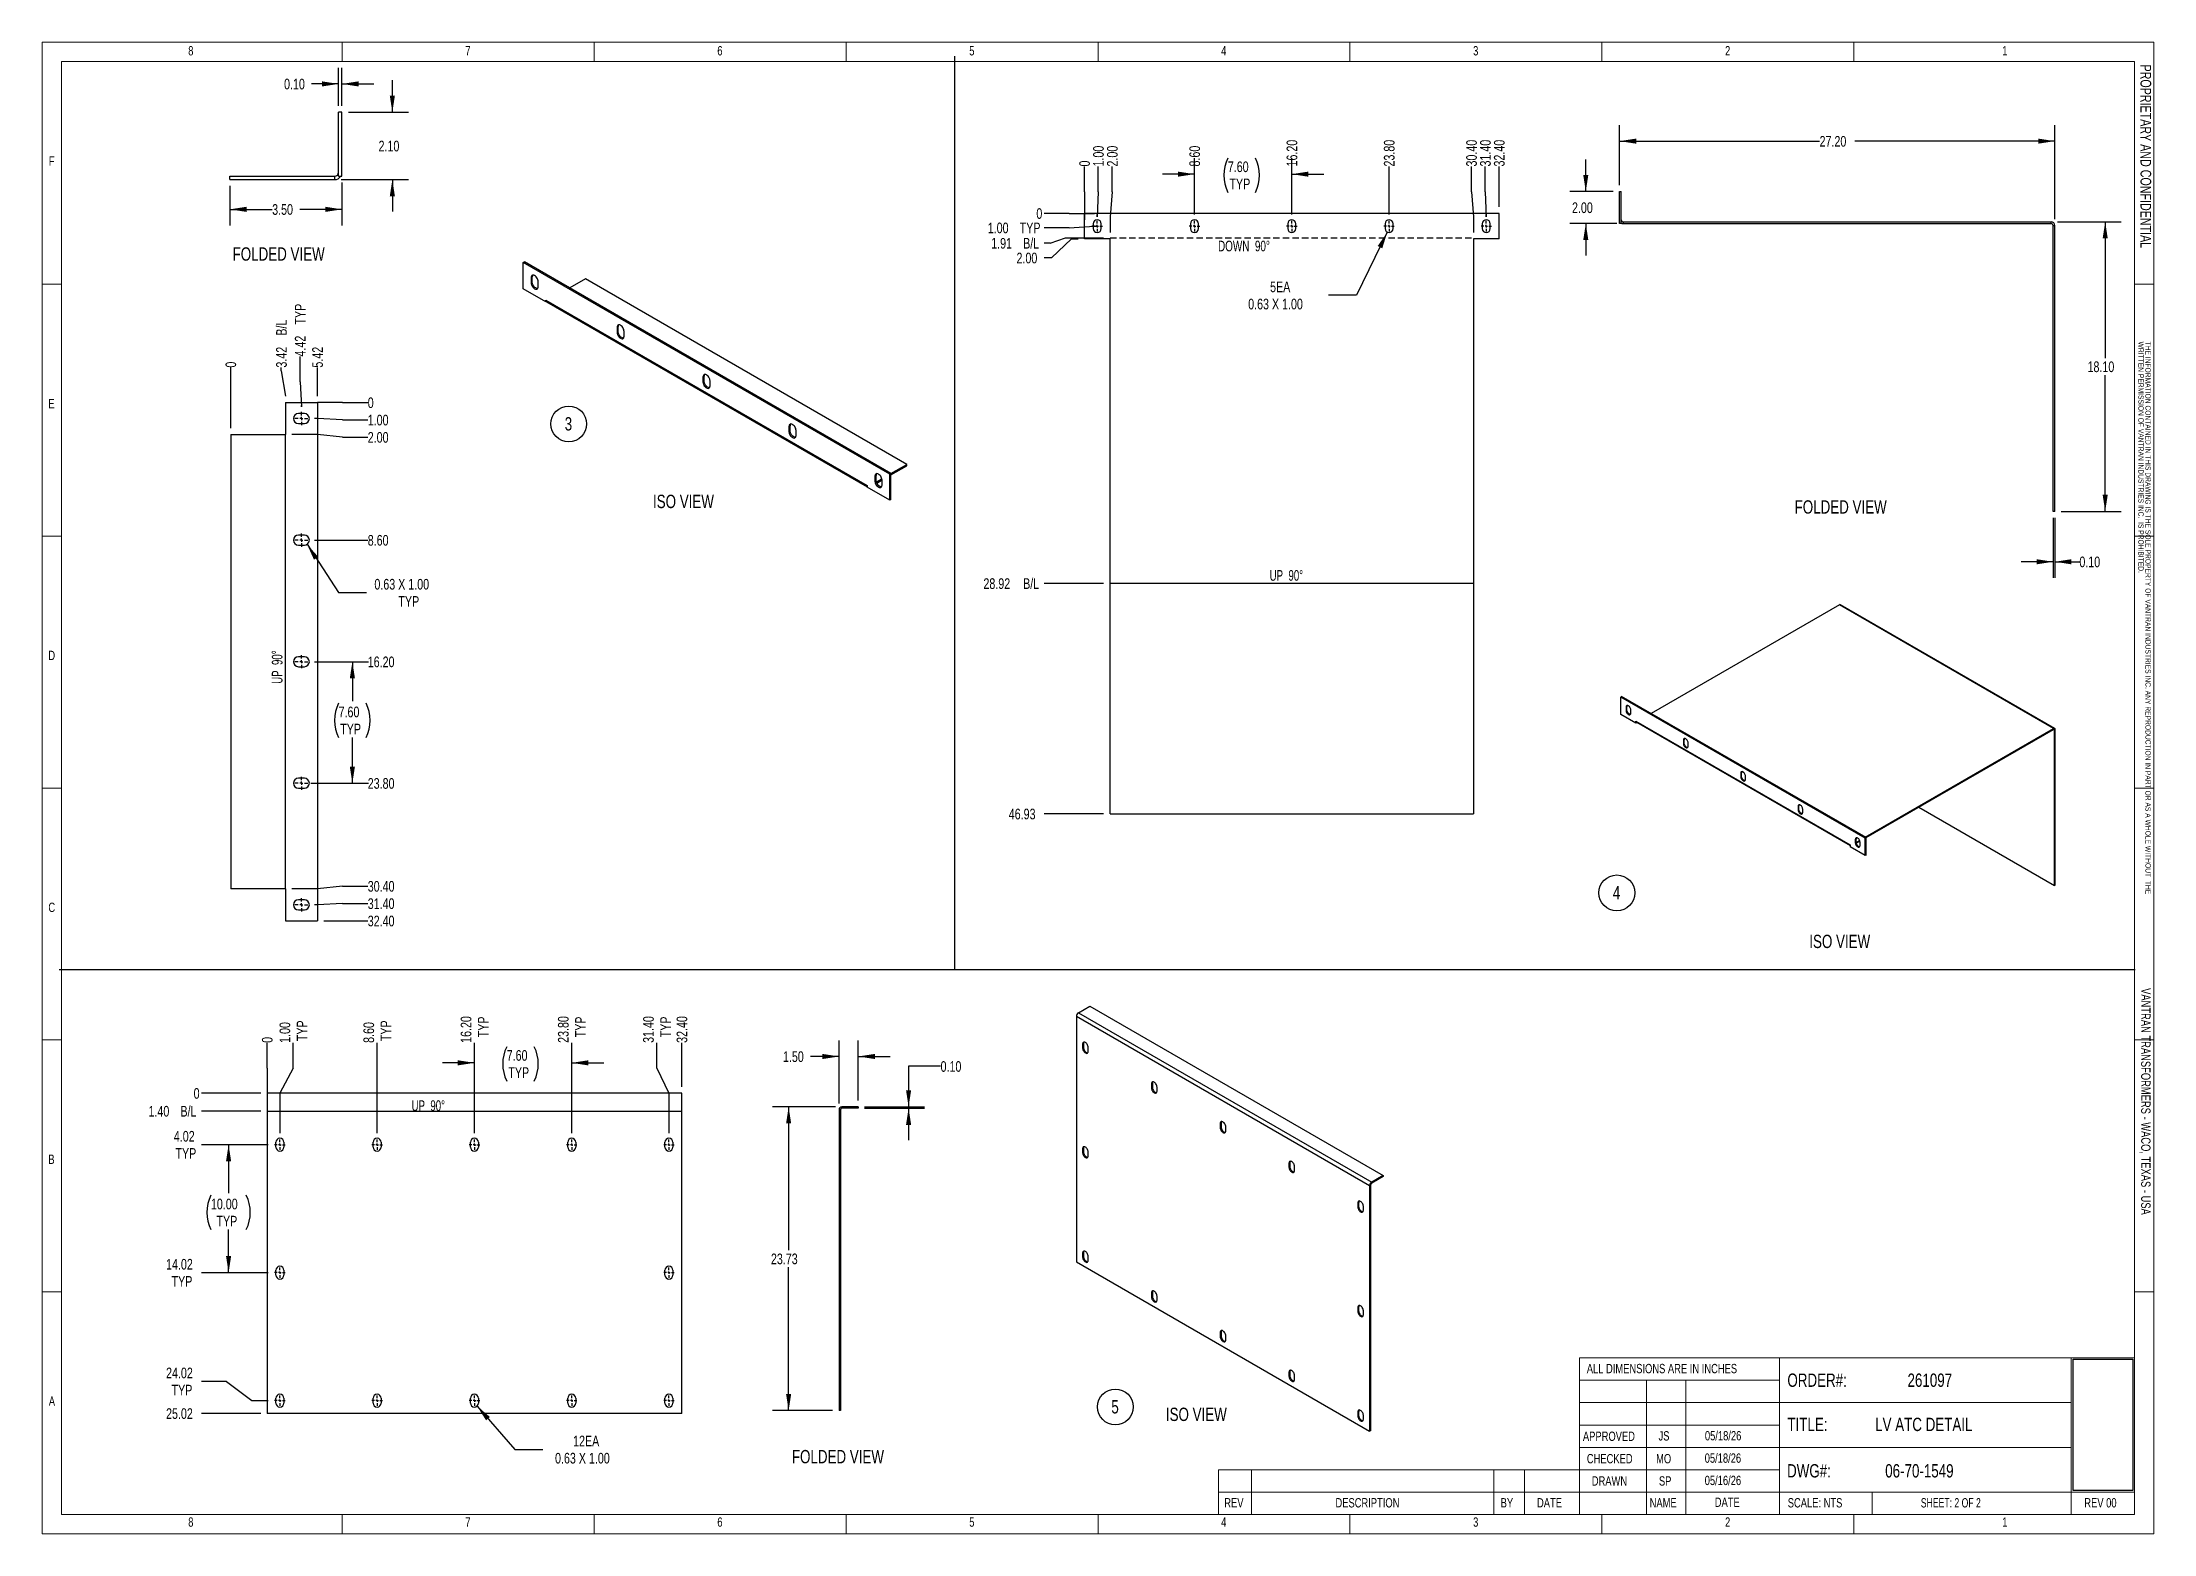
# Model space of a CAD drawing. Header units: inches. Extents: x 0.1 to 66.1, y 0.1 to 46.7.
import ezdxf

# ---------------------------------------------------------------- set-up
doc = ezdxf.new("R2010")
doc.units = ezdxf.units.IN
doc.header["$LTSCALE"] = 4
doc.header["$MEASUREMENT"] = 0
doc.linetypes.add('HIDDEN', pattern=[0.075, 0.05, -0.025])
doc.layers.add('FORMAT', color=7, linetype='Continuous')
doc.styles.add('SLDTEXTSTYLE0', font='TXT', dxfattribs={"width": 0.75})
doc.styles.add('SLDTEXTSTYLE1', font='TXT', dxfattribs={"width": 0.692308})
doc.styles.add('SLDTEXTSTYLE2', font='TXT', dxfattribs={"width": 0.678571})
doc.styles.add('SLDTEXTSTYLE3', font='TXT', dxfattribs={"width": 0.694444})
doc.dimstyles.new('SLDDIMSTYLE0', dxfattribs={"dimtxt": 0.339844, "dimasz": 0.52, "dimexe": 0, "dimexo": 0.0625, "dimgap": 0.084961, "dimtad": 0, "dimtih": 1, "dimtoh": 1, "dimdec": 0, "dimrnd": 1e-09, "dimdsep": 46, "dimtxsty": 'SLDTEXTSTYLE0', "dimblk1": 'NONE', "dimblk2": 'NONE', "dimsah": 1, "dimcen": 0.09, "dimadec": 0, "dimazin": 2, "dimtfac": 1, "dimtdec": 0, "dimtofl": 0, "dimtmove": 0, "dimatfit": 3, "dimldrblk": 'NONE', "dimfxl": 0, "dimfrac": 2, "dimtolj": 1, "dimtzin": 12, "dimarcsym": 0})
doc.dimstyles.new('SLDDIMSTYLE1', dxfattribs={"dimtxt": 0.339844, "dimasz": 0.52, "dimexe": 0, "dimexo": 0.0625, "dimgap": 0.084961, "dimtad": 0, "dimtih": 1, "dimtoh": 1, "dimrnd": 1e-09, "dimzin": 4, "dimdsep": 46, "dimtxsty": 'SLDTEXTSTYLE0', "dimblk1": 'NONE', "dimblk2": 'NONE', "dimsah": 1, "dimcen": 0.09, "dimadec": 0, "dimazin": 1, "dimtfac": 1, "dimtofl": 0, "dimtmove": 0, "dimatfit": 3, "dimldrblk": 'NONE', "dimfxl": 0, "dimfrac": 2, "dimtolj": 1, "dimtzin": 12, "dimarcsym": 0})
doc.dimstyles.new('SLDDIMSTYLE10', dxfattribs={"dimtxt": 0.339844, "dimasz": 0.52, "dimexe": 0, "dimexo": 0.0625, "dimgap": 0.084961, "dimtad": 0, "dimtih": 1, "dimtoh": 1, "dimlfac": 1.25, "dimrnd": 1e-09, "dimzin": 4, "dimdsep": 46, "dimtxsty": 'SLDTEXTSTYLE0', "dimblk1": 'NONE', "dimblk2": 'NONE', "dimsah": 1, "dimcen": 0.09, "dimadec": 0, "dimazin": 1, "dimtfac": 1, "dimtofl": 0, "dimtmove": 0, "dimatfit": 3, "dimldrblk": 'NONE', "dimfxl": 0, "dimfrac": 2, "dimtolj": 1, "dimtzin": 12, "dimarcsym": 0})
doc.dimstyles.new('SLDDIMSTYLE11', dxfattribs={"dimtxt": 0.339844, "dimasz": 0.52, "dimexe": 0, "dimexo": 0.0625, "dimgap": 0.084961, "dimtad": 0, "dimtih": 1, "dimtoh": 1, "dimlfac": 1.25, "dimrnd": 1e-09, "dimzin": 12, "dimdsep": 46, "dimtxsty": 'SLDTEXTSTYLE0', "dimblk1": 'NONE', "dimblk2": 'NONE', "dimsah": 1, "dimcen": 0.09, "dimadec": 0, "dimazin": 3, "dimtfac": 1, "dimtofl": 0, "dimtmove": 0, "dimatfit": 3, "dimldrblk": 'NONE', "dimfxl": 0, "dimfrac": 2, "dimtolj": 1, "dimtzin": 12, "dimarcsym": 0})
doc.dimstyles.new('SLDDIMSTYLE12', dxfattribs={"dimtxt": 0.339844, "dimasz": 0.52, "dimexe": 0, "dimexo": 0.0625, "dimgap": 0.084961, "dimtad": 0, "dimtih": 1, "dimtoh": 1, "dimlfac": 1.25, "dimrnd": 1e-09, "dimzin": 12, "dimdsep": 46, "dimtxsty": 'SLDTEXTSTYLE0', "dimblk1": 'NONE', "dimblk2": 'NONE', "dimsah": 1, "dimcen": 0.09, "dimadec": 0, "dimazin": 3, "dimtfac": 1, "dimtofl": 0, "dimtmove": 0, "dimatfit": 3, "dimldrblk": 'NONE', "dimfxl": 0, "dimfrac": 2, "dimtolj": 1, "dimtzin": 12, "dimarcsym": 0})
doc.dimstyles.new('SLDDIMSTYLE13', dxfattribs={"dimtxt": 0.339844, "dimasz": 0.52, "dimexe": 0, "dimexo": 0.0625, "dimgap": 0.084961, "dimtad": 0, "dimtih": 1, "dimtoh": 1, "dimlfac": 1.25, "dimrnd": 1e-09, "dimzin": 4, "dimdsep": 46, "dimtxsty": 'SLDTEXTSTYLE0', "dimsah": 1, "dimcen": 0.09, "dimadec": 0, "dimazin": 1, "dimtfac": 1, "dimtmove": 0, "dimatfit": 0, "dimfxl": 0, "dimfrac": 2, "dimtolj": 1, "dimtzin": 12, "dimarcsym": 0})
doc.dimstyles.new('SLDDIMSTYLE14', dxfattribs={"dimtxt": 0.339844, "dimasz": 0.52, "dimexe": 0, "dimexo": 0.0625, "dimgap": 0.084961, "dimtad": 0, "dimtih": 1, "dimtoh": 1, "dimrnd": 1e-09, "dimzin": 4, "dimdsep": 46, "dimtxsty": 'SLDTEXTSTYLE0', "dimsah": 1, "dimcen": 0.09, "dimadec": 0, "dimazin": 1, "dimtfac": 1, "dimtmove": 0, "dimatfit": 0, "dimfxl": 0, "dimfrac": 2, "dimtolj": 1, "dimtzin": 12, "dimarcsym": 0})
doc.dimstyles.new('SLDDIMSTYLE15', dxfattribs={"dimtxt": 0.339844, "dimasz": 0.52, "dimexe": 0, "dimexo": 0.0625, "dimgap": 0.084961, "dimtad": 0, "dimtih": 1, "dimtoh": 1, "dimrnd": 1e-09, "dimzin": 0, "dimdsep": 46, "dimtxsty": 'SLDTEXTSTYLE0', "dimsah": 1, "dimcen": 0.09, "dimadec": 0, "dimazin": 0, "dimtfac": 1, "dimtmove": 0, "dimatfit": 0, "dimfxl": 0, "dimfrac": 2, "dimtolj": 1, "dimtzin": 12, "dimarcsym": 0})
doc.dimstyles.new('SLDDIMSTYLE16', dxfattribs={"dimtxt": 0.339844, "dimasz": 0.52, "dimexe": 0, "dimexo": 0.0625, "dimgap": 0.084961, "dimtad": 0, "dimtih": 1, "dimtoh": 1, "dimlfac": 1.25, "dimrnd": 1e-09, "dimzin": 4, "dimdsep": 46, "dimtxsty": 'SLDTEXTSTYLE0', "dimsah": 1, "dimcen": 0.09, "dimadec": 0, "dimazin": 1, "dimtfac": 1, "dimtofl": 0, "dimtmove": 0, "dimatfit": 3, "dimfxl": 0, "dimfrac": 2, "dimtolj": 1, "dimtzin": 12, "dimarcsym": 0})
doc.dimstyles.new('SLDDIMSTYLE17', dxfattribs={"dimtxt": 0.339844, "dimasz": 0.52, "dimexe": 0, "dimexo": 0.0625, "dimgap": 0.084961, "dimtad": 0, "dimtih": 1, "dimtoh": 1, "dimlfac": 1.25, "dimrnd": 1e-09, "dimzin": 0, "dimdsep": 46, "dimtxsty": 'SLDTEXTSTYLE0', "dimsah": 1, "dimcen": 0.09, "dimadec": 0, "dimazin": 0, "dimtfac": 1, "dimtmove": 0, "dimatfit": 0, "dimfxl": 0, "dimfrac": 2, "dimtolj": 1, "dimtzin": 12, "dimarcsym": 0})
doc.dimstyles.new('SLDDIMSTYLE18', dxfattribs={"dimtxt": 0.339844, "dimasz": 0.52, "dimexe": 0, "dimexo": 0.0625, "dimgap": 0.084961, "dimtad": 0, "dimtih": 1, "dimtoh": 1, "dimlfac": 1.25, "dimrnd": 1e-09, "dimzin": 12, "dimdsep": 46, "dimtxsty": 'SLDTEXTSTYLE0', "dimsah": 1, "dimcen": 0.09, "dimadec": 0, "dimazin": 3, "dimtfac": 1, "dimtofl": 0, "dimtmove": 0, "dimatfit": 3, "dimfxl": 0, "dimfrac": 2, "dimtolj": 1, "dimtzin": 12, "dimarcsym": 0})
doc.dimstyles.new('SLDDIMSTYLE2', dxfattribs={"dimtxt": 0.339844, "dimasz": 0.52, "dimexe": 0, "dimexo": 0.0625, "dimgap": 0.084961, "dimtad": 0, "dimtih": 1, "dimtoh": 1, "dimrnd": 1e-09, "dimzin": 12, "dimdsep": 46, "dimtxsty": 'SLDTEXTSTYLE0', "dimblk1": 'NONE', "dimblk2": 'NONE', "dimsah": 1, "dimcen": 0.09, "dimadec": 0, "dimazin": 3, "dimtfac": 1, "dimtofl": 0, "dimtmove": 0, "dimatfit": 3, "dimldrblk": 'NONE', "dimfxl": 0, "dimfrac": 2, "dimtolj": 1, "dimtzin": 12, "dimarcsym": 0})
doc.dimstyles.new('SLDDIMSTYLE3', dxfattribs={"dimtxt": 0.339844, "dimasz": 0.52, "dimexe": 0, "dimexo": 0.0625, "dimgap": 0.084961, "dimtad": 0, "dimtih": 1, "dimtoh": 1, "dimrnd": 1e-09, "dimzin": 12, "dimdsep": 46, "dimtxsty": 'SLDTEXTSTYLE0', "dimblk1": 'NONE', "dimblk2": 'NONE', "dimsah": 1, "dimcen": 0.09, "dimadec": 0, "dimazin": 3, "dimtfac": 1, "dimtofl": 0, "dimtmove": 0, "dimatfit": 3, "dimldrblk": 'NONE', "dimfxl": 0, "dimfrac": 2, "dimtolj": 1, "dimtzin": 12, "dimarcsym": 0})
doc.dimstyles.new('SLDDIMSTYLE4', dxfattribs={"dimtxt": 0.339844, "dimasz": 0.52, "dimexe": 0, "dimexo": 0.0625, "dimgap": 0.084961, "dimtad": 0, "dimtih": 1, "dimtoh": 1, "dimrnd": 1e-09, "dimzin": 4, "dimdsep": 46, "dimtxsty": 'SLDTEXTSTYLE0', "dimsah": 1, "dimcen": 0.09, "dimadec": 0, "dimazin": 1, "dimtfac": 1, "dimtofl": 0, "dimtmove": 0, "dimatfit": 3, "dimfxl": 0, "dimfrac": 2, "dimtolj": 1, "dimtzin": 12, "dimarcsym": 0})
doc.dimstyles.new('SLDDIMSTYLE5', dxfattribs={"dimtxt": 0.339844, "dimasz": 0.52, "dimexe": 0, "dimexo": 0.0625, "dimgap": 0.084961, "dimtad": 0, "dimtih": 1, "dimtoh": 1, "dimlfac": 0.5, "dimrnd": 1e-09, "dimzin": 0, "dimdsep": 46, "dimtxsty": 'SLDTEXTSTYLE0', "dimsah": 1, "dimcen": 0.09, "dimadec": 0, "dimazin": 0, "dimtfac": 1, "dimtmove": 0, "dimatfit": 0, "dimfxl": 0, "dimfrac": 2, "dimtolj": 1, "dimtzin": 12, "dimarcsym": 0})
doc.dimstyles.new('SLDDIMSTYLE6', dxfattribs={"dimtxt": 0.339844, "dimasz": 0.52, "dimexe": 0, "dimexo": 0.0625, "dimgap": 0.084961, "dimtad": 0, "dimtih": 1, "dimtoh": 1, "dimlfac": 0.5, "dimrnd": 1e-09, "dimzin": 4, "dimdsep": 46, "dimtxsty": 'SLDTEXTSTYLE0', "dimsah": 1, "dimcen": 0.09, "dimadec": 0, "dimazin": 1, "dimtfac": 1, "dimtmove": 0, "dimatfit": 0, "dimfxl": 0, "dimfrac": 2, "dimtolj": 1, "dimtzin": 12, "dimarcsym": 0})
doc.dimstyles.new('SLDDIMSTYLE7', dxfattribs={"dimtxt": 0.339844, "dimasz": 0.52, "dimexe": 0, "dimexo": 0.0625, "dimgap": 0.084961, "dimtad": 0, "dimtih": 1, "dimtoh": 1, "dimlfac": 0.5, "dimrnd": 1e-09, "dimzin": 4, "dimdsep": 46, "dimtxsty": 'SLDTEXTSTYLE0', "dimsah": 1, "dimcen": 0.09, "dimadec": 0, "dimazin": 1, "dimtfac": 1, "dimtofl": 0, "dimtmove": 0, "dimatfit": 3, "dimfxl": 0, "dimfrac": 2, "dimtolj": 1, "dimtzin": 12, "dimarcsym": 0})
doc.dimstyles.new('SLDDIMSTYLE8', dxfattribs={"dimtxt": 0.339844, "dimasz": 0.52, "dimexe": 0, "dimexo": 0.0625, "dimgap": 0.084961, "dimtad": 0, "dimtih": 1, "dimtoh": 1, "dimdec": 0, "dimlfac": 1.25, "dimrnd": 1e-09, "dimdsep": 46, "dimtxsty": 'SLDTEXTSTYLE0', "dimblk1": 'NONE', "dimblk2": 'NONE', "dimsah": 1, "dimcen": 0.09, "dimadec": 0, "dimazin": 2, "dimtfac": 1, "dimtdec": 0, "dimtofl": 0, "dimtmove": 0, "dimatfit": 3, "dimldrblk": 'NONE', "dimfxl": 0, "dimfrac": 2, "dimtolj": 1, "dimtzin": 12, "dimarcsym": 0})
doc.dimstyles.new('SLDDIMSTYLE9', dxfattribs={"dimtxt": 0.339844, "dimasz": 0.52, "dimexe": 0, "dimexo": 0.0625, "dimgap": 0.084961, "dimtad": 0, "dimtih": 1, "dimtoh": 1, "dimlfac": 1.25, "dimrnd": 1e-09, "dimzin": 4, "dimdsep": 46, "dimtxsty": 'SLDTEXTSTYLE0', "dimblk1": 'NONE', "dimblk2": 'NONE', "dimsah": 1, "dimcen": 0.09, "dimadec": 0, "dimazin": 1, "dimtfac": 1, "dimtofl": 0, "dimtmove": 0, "dimatfit": 3, "dimldrblk": 'NONE', "dimfxl": 0, "dimfrac": 2, "dimtolj": 1, "dimtzin": 12, "dimarcsym": 0})
picture_1 = doc.add_image_def('image1.bmp', size_in_pixel=(535, 215))

msp = doc.modelspace()

# ---------------------------------------------------------------- texts
at = {"color": 7, "linetype": 'Continuous', "lineweight": 0}
for s, insert, char_height, attachment_point, style in [('8', (4.7185, 46.576), 0.2917, 2, 'SLDTEXTSTYLE0'), ('7', (13.38, 46.576), 0.2917, 2, 'SLDTEXTSTYLE0'), ('6', (21.254, 46.576), 0.2917, 2, 'SLDTEXTSTYLE0'), ('5', (29.128, 46.576), 0.2917, 2, 'SLDTEXTSTYLE0'), ('4', (37.002, 46.576), 0.2917, 2, 'SLDTEXTSTYLE0'), ('3', (44.876, 46.576), 0.2917, 2, 'SLDTEXTSTYLE0'), ('2', (52.75, 46.576), 0.2917, 2, 'SLDTEXTSTYLE0'), ('1', (61.4114, 46.576), 0.2917, 2, 'SLDTEXTSTYLE0'), ('F', (0.2817, 43.1284), 0.2917, 1, 'SLDTEXTSTYLE0'), ('DOWN  90°', (37.6329, 40.494), 0.33333, 2, 'SLDTEXTSTYLE3'), ('E', (0.2664, 35.5491), 0.2917, 1, 'SLDTEXTSTYLE0'), ('UP  90°', (38.9572, 30.1976), 0.33333, 2, 'SLDTEXTSTYLE2'), ('D', (0.2664, 27.6751), 0.2917, 1, 'SLDTEXTSTYLE0'), ('C', (0.2664, 19.8011), 0.2917, 1, 'SLDTEXTSTYLE0'), ('UP  90°', (12.1395, 13.6241), 0.33333, 2, 'SLDTEXTSTYLE2'), ('B', (0.2662, 11.927), 0.2917, 1, 'SLDTEXTSTYLE0'), ('ORDER#:', (54.6167, 5.0842), 0.41667, 1, 'SLDTEXTSTYLE0'), ('261097', (58.3705, 5.0842), 0.41667, 1, 'SLDTEXTSTYLE0'), ('A', (0.2805, 4.3665), 0.2917, 1, 'SLDTEXTSTYLE0'), ('TITLE:', (54.6167, 3.7012), 0.41667, 1, 'SLDTEXTSTYLE0'), ('LV ATC DETAIL', (57.3596, 3.7012), 0.416667, 1, 'SLDTEXTSTYLE0'), ('CHECKED', (48.3486, 2.5691), 0.29167, 1, 'SLDTEXTSTYLE0'), ('MO', (50.5141, 2.5691), 0.29167, 1, 'SLDTEXTSTYLE0'), ('05/18/26', (52.0322, 2.586), 0.29167, 1, 'SLDTEXTSTYLE0'), ('DWG#:', (54.6066, 2.2512), 0.41667, 1, 'SLDTEXTSTYLE0'), ('06-70-1549', (57.6733, 2.2512), 0.41667, 1, 'SLDTEXTSTYLE0'), ('DRAWN', (48.5031, 1.8717), 0.29167, 1, 'SLDTEXTSTYLE0'), ('SP', (50.6015, 1.8717), 0.29167, 1, 'SLDTEXTSTYLE0'), ('05/16/26', (52.0322, 1.8886), 0.29167, 1, 'SLDTEXTSTYLE0'), ('REV', (37.0176, 1.1893), 0.29167, 1, 'SLDTEXTSTYLE0'), ('DESCRIPTION', (40.4919, 1.1893), 0.291667, 1, 'SLDTEXTSTYLE0'), ('BY', (45.6558, 1.1893), 0.29167, 1, 'SLDTEXTSTYLE0'), ('DATE', (46.7915, 1.1893), 0.29167, 1, 'SLDTEXTSTYLE0'), ('NAME', (50.3115, 1.1893), 0.29167, 1, 'SLDTEXTSTYLE0'), ('DATE', (52.3466, 1.2063), 0.29167, 1, 'SLDTEXTSTYLE0'), ('SCALE: NTS', (54.6273, 1.1893), 0.29167, 1, 'SLDTEXTSTYLE0'), ('SHEET: 2 OF 2', (58.7856, 1.1893), 0.291667, 1, 'SLDTEXTSTYLE1'), ('REV 00', (63.8961, 1.1893), 0.29167, 1, 'SLDTEXTSTYLE0'), ('8', (4.7185, 0.587), 0.2917, 2, 'SLDTEXTSTYLE0'), ('7', (13.38, 0.587), 0.2917, 2, 'SLDTEXTSTYLE0'), ('6', (21.254, 0.587), 0.2917, 2, 'SLDTEXTSTYLE0'), ('5', (29.128, 0.587), 0.2917, 2, 'SLDTEXTSTYLE0'), ('4', (37.002, 0.587), 0.2917, 2, 'SLDTEXTSTYLE0'), ('3', (44.876, 0.587), 0.2917, 2, 'SLDTEXTSTYLE0'), ('2', (52.75, 0.587), 0.2917, 2, 'SLDTEXTSTYLE0'), ('1', (61.4114, 0.587), 0.2917, 2, 'SLDTEXTSTYLE0')]:
    msp.add_mtext(s, dxfattribs=dict(at, insert=insert, char_height=char_height, attachment_point=attachment_point, style=style))
for s, insert, char_height, attachment_point, rotation, style in [('PROPRIETARY AND CONFIDENTIAL', (65.9852, 45.9992), 0.333333, 1, 270, 'SLDTEXTSTYLE0'), ('UP  90°', (7.25, 27.1645), 0.33333, 2, 90, 'SLDTEXTSTYLE2'), ('VANTRAN TRANSFORMERS - WACO, TEXAS - USA', (65.9653, 13.5877), 0.291667, 2, 270, 'SLDTEXTSTYLE0')]:
    msp.add_mtext(s, dxfattribs=dict(at, insert=insert, char_height=char_height, attachment_point=attachment_point, rotation=rotation, style=style))
at = {"layer": 'FORMAT', "attachment_point": 1, "style": 'SLDTEXTSTYLE0'}
for s, insert, char_height in [('FOLDED VIEW', (6.0241, 40.2857), 0.416667), ('ISO VIEW', (19.1637, 32.5518), 0.41667), ('FOLDED VIEW', (54.8421, 32.3788), 0.416667), ('ISO VIEW', (55.3012, 18.7992), 0.41667), ('ALL DIMENSIONS ARE IN INCHES', (48.3467, 5.3849), 0.291667), ('ISO VIEW', (35.1925, 4.0164), 0.41667), ('05/18/26', (52.0387, 3.286), 0.29167), ('FOLDED VIEW', (23.5034, 2.6939), 0.416667), ('APPROVED', (48.2265, 3.2691), 0.29167), ('JS', (50.5895, 3.2808), 0.29167)]:
    msp.add_mtext(s, dxfattribs=dict(at, insert=insert, char_height=char_height))

# ---------------------------------------------------------------- blocks, each defined once
blk = doc.blocks.new('SW_NOTE_0')
at = {"color": 0, "linetype": 'Continuous', "lineweight": 0, "attachment_point": 1, "rotation": 270, "style": 'SLDTEXTSTYLE0'}
for s, insert, char_height in [('WRITTEN PERMISSION OF VANTRAN INDUSTRIES INC.  IS PROHIBITED.', (-0.007, 0), 0.16667), ('THE INFORMATION CONTAINED IN THIS DRAWING IS THE SOLE PROPERTY OF VANTRAN INDUSTRIES INC. ANY REPRODUCTION IN PART OR AS A WHOLE WITHOUT  THE', (0.215, 0), 0.166667)]:
    blk.add_mtext(s, dxfattribs=dict(at, insert=insert, char_height=char_height))
blk = doc.blocks.new('Drawing View12')
at = {"color": 7, "linetype": 'Continuous', "lineweight": 25}
for p, q in [((-0.40625, 0.34375), (0.59375, 0.34375)), ((-0.40625, 0.34375), (-0.40625, -0.65625)), ((0.1875, 0), (0, 0)), ((0.59375, 0.34375), (0.59375, -15.85625)), ((-2.1148, -0.65625), (-2.1148, -14.85625)), ((-2.1148, -0.65625), (-0.40625, -0.65625)), ((0, -0.3125), (0.1875, -0.3125)), ((0.1875, -3.8), (0, -3.8)), ((0, -4.1125), (0.1875, -4.1125)), ((0.1875, -7.6), (0, -7.6)), ((0, -7.9125), (0.1875, -7.9125)), ((0.1875, -11.4), (0, -11.4)), ((0, -11.7125), (0.1875, -11.7125)), ((-0.40625, -14.85625), (-2.1148, -14.85625)), ((-0.40625, -14.85625), (-0.40625, -15.85625)), ((0.1875, -15.2), (0, -15.2)), ((0, -15.5125), (0.1875, -15.5125)), ((-0.40625, -15.85625), (0.59375, -15.85625))]:
    blk.add_line(p, q, dxfattribs=at)
for centre, start, end in [((0, -0.15625), 90, 270), ((0.1875, -0.15625), 270, 90), ((0, -3.95625), 90, 270), ((0.1875, -3.95625), 270, 90), ((0, -7.75625), 90, 270), ((0.1875, -7.75625), 270, 90), ((0, -11.55625), 90, 270), ((0.1875, -11.55625), 270, 90), ((0, -15.35625), 90, 270), ((0.1875, -15.35625), 270, 90)]:
    blk.add_arc(centre, 0.15625, start, end, dxfattribs=at)
blk = doc.blocks.new('_D')
at = {"layer": 'FORMAT'}
for q in [(8.673, 35.434), (10.248, 35.434)]:
    blk.add_line((9.461, 35.434), q, dxfattribs=at)
at = {"layer": 'FORMAT', "insert": (10.248, 35.595), "char_height": 0.333, "attachment_point": 1, "style": 'SLDTEXTSTYLE0'}
blk.add_mtext('0', dxfattribs=at)
blk = doc.blocks.new('_None')
blk = doc.blocks.new('_D_1')
at = {"layer": 'FORMAT'}
for p, q in [((8.673, 34.934), (8.58, 34.934)), ((9.461, 34.892), (8.673, 34.934)), ((9.461, 34.892), (10.248, 34.892))]:
    blk.add_line(p, q, dxfattribs=at)
at = {"layer": 'FORMAT', "insert": (10.248, 35.053), "char_height": 0.3333, "attachment_point": 1, "style": 'SLDTEXTSTYLE0'}
blk.add_mtext('1.00', dxfattribs=at)
blk = doc.blocks.new('_D_2')
at = {"layer": 'FORMAT'}
for p, q in [((8.673, 34.434), (7.873, 34.434)), ((9.461, 34.35), (8.673, 34.434)), ((9.461, 34.35), (10.248, 34.35))]:
    blk.add_line(p, q, dxfattribs=at)
at = {"layer": 'FORMAT', "insert": (10.248, 34.512), "char_height": 0.3333, "attachment_point": 1, "style": 'SLDTEXTSTYLE0'}
blk.add_mtext('2.00', dxfattribs=at)
blk = doc.blocks.new('_D_3')
at = {"layer": 'FORMAT'}
blk.add_line((8.58, 31.134), (10.248, 31.134), dxfattribs=at)
at = {"layer": 'FORMAT', "insert": (10.248, 31.295), "char_height": 0.3333, "attachment_point": 1, "style": 'SLDTEXTSTYLE0'}
blk.add_mtext('8.60', dxfattribs=at)
blk = doc.blocks.new('_D_4')
at = {"layer": 'FORMAT'}
blk.add_line((8.58, 27.334), (10.248, 27.334), dxfattribs=at)
at = {"layer": 'FORMAT', "insert": (10.248, 27.495), "char_height": 0.3333, "attachment_point": 1, "style": 'SLDTEXTSTYLE0'}
blk.add_mtext('16.20', dxfattribs=at)
blk = doc.blocks.new('_D_5')
at = {"layer": 'FORMAT'}
blk.add_line((8.58, 23.534), (10.248, 23.534), dxfattribs=at)
at = {"layer": 'FORMAT', "insert": (10.248, 23.695), "char_height": 0.3333, "attachment_point": 1, "style": 'SLDTEXTSTYLE0'}
blk.add_mtext('23.80', dxfattribs=at)
blk = doc.blocks.new('_D_6')
at = {"layer": 'FORMAT'}
for p, q in [((8.673, 20.234), (7.873, 20.234)), ((9.461, 20.317), (8.673, 20.234)), ((9.461, 20.317), (10.248, 20.317))]:
    blk.add_line(p, q, dxfattribs=at)
at = {"layer": 'FORMAT', "insert": (10.248, 20.479), "char_height": 0.3333, "attachment_point": 1, "style": 'SLDTEXTSTYLE0'}
blk.add_mtext('30.40', dxfattribs=at)
blk = doc.blocks.new('_D_7')
at = {"layer": 'FORMAT'}
for p, q in [((8.673, 19.734), (8.58, 19.734)), ((9.461, 19.776), (8.673, 19.734)), ((9.461, 19.776), (10.248, 19.776))]:
    blk.add_line(p, q, dxfattribs=at)
at = {"layer": 'FORMAT', "insert": (10.248, 19.937), "char_height": 0.3333, "attachment_point": 1, "style": 'SLDTEXTSTYLE0'}
blk.add_mtext('31.40', dxfattribs=at)
blk = doc.blocks.new('_D_8')
at = {"layer": 'FORMAT'}
blk.add_line((8.873, 19.234), (10.248, 19.234), dxfattribs=at)
at = {"layer": 'FORMAT', "insert": (10.248, 19.395), "char_height": 0.3333, "attachment_point": 1, "style": 'SLDTEXTSTYLE0'}
blk.add_mtext('32.40', dxfattribs=at)
blk = doc.blocks.new('_D_9')
at = {"layer": 'FORMAT'}
blk.add_line((5.965, 34.634), (5.965, 36.526), dxfattribs=at)
at = {"layer": 'FORMAT', "insert": (5.803, 36.526), "char_height": 0.333, "attachment_point": 1, "rotation": 90, "style": 'SLDTEXTSTYLE0'}
blk.add_mtext('0', dxfattribs=at)
blk = doc.blocks.new('_D_10')
at = {"layer": 'FORMAT'}
for p, q in [((7.546, 36.422), (7.546, 36.526)), ((7.546, 36.422), (7.673, 35.634)), ((7.673, 35.634), (7.673, 35.634))]:
    blk.add_line(p, q, dxfattribs=at)
at = {"layer": 'FORMAT', "char_height": 0.3333, "attachment_point": 1, "rotation": 90, "style": 'SLDTEXTSTYLE0'}
for s, insert in [('B/L', (7.385, 37.524)), ('3.42', (7.385, 36.526))]:
    blk.add_mtext(s, dxfattribs=dict(at, insert=insert))
blk = doc.blocks.new('_D_11')
at = {"layer": 'FORMAT'}
for p, q in [((8.132, 36.086), (8.132, 36.873)), ((8.132, 36.086), (8.173, 35.298)), ((8.173, 35.298), (8.173, 35.34))]:
    blk.add_line(p, q, dxfattribs=at)
at = {"layer": 'FORMAT', "char_height": 0.3333, "attachment_point": 1, "rotation": 90, "style": 'SLDTEXTSTYLE0'}
for s, insert in [('TYP', (7.97, 37.871)), ('4.42', (7.97, 36.873))]:
    blk.add_mtext(s, dxfattribs=dict(at, insert=insert))
blk = doc.blocks.new('_D_12')
at = {"layer": 'FORMAT'}
blk.add_line((8.673, 35.634), (8.673, 36.526), dxfattribs=at)
at = {"layer": 'FORMAT', "insert": (8.512, 36.526), "char_height": 0.3333, "attachment_point": 1, "rotation": 90, "style": 'SLDTEXTSTYLE0'}
blk.add_mtext('5.42', dxfattribs=at)
blk = doc.blocks.new('_D_13')
at = {"layer": 'FORMAT'}
for p, q in [((8.58, 27.334), (10.268, 27.334)), ((9.768, 27.334), (9.768, 26.101)), ((9.768, 23.534), (9.768, 24.964)), ((8.467, 23.534), (10.268, 23.534))]:
    blk.add_line(p, q, dxfattribs=at)
for centre, start, end in [((10.41, 25.5), 153.43495, 206.56505), ((9.126, 25.5), 333.43495, 26.56505)]:
    blk.add_arc(centre, 1.199, start, end, dxfattribs=at)
for points in [[(9.768, 27.334), (9.688, 26.814), (9.848, 26.814)], [(9.768, 23.534), (9.848, 24.054), (9.688, 24.054)]]:
    blk.add_solid(points, dxfattribs=at)
at = {"layer": 'FORMAT', "char_height": 0.3333, "attachment_point": 1, "style": 'SLDTEXTSTYLE0'}
for s, insert in [('7.60', (9.337, 25.93)), ('TYP', (9.388, 25.394))]:
    blk.add_mtext(s, dxfattribs=dict(at, insert=insert))
blk = doc.blocks.new('SW_RADIAL_DIMENSION_2')
at = {"layer": 'FORMAT', "color": 0}
for p, q in [((-2.104, 1.511), (-1.125, 0)), ((-1.125, 0), (-0.25, 0))]:
    blk.add_line(p, q, dxfattribs=at)
blk.add_solid([(-2.104, 1.511), (-1.888, 1.031), (-1.754, 1.118)], dxfattribs=at)
at = {"layer": 'FORMAT', "color": 0, "attachment_point": 1, "style": 'SLDTEXTSTYLE0'}
for s, insert, char_height in [('0.63 X 1.00', (0, 0.43), 0.33333), ('TYP', (0.75, -0.107), 0.3333)]:
    blk.add_mtext(s, dxfattribs=dict(at, insert=insert, char_height=char_height))
blk = doc.blocks.new('SW_CENTERMARKSYMBOL_6')
at = {"layer": 'FORMAT', "color": 0, "linetype": 'Continuous'}
for p, q in [((-0.1, 0), (-0.20625, 0)), ((0, 0), (-0.05, 0)), ((0, 0.1), (0, 0.20625)), ((0, 0), (0, 0.05)), ((0, 0), (0, -0.05)), ((0, 0), (0.05, 0)), ((0.1, 0), (0.20625, 0)), ((0, -0.1), (0, -0.20625))]:
    blk.add_line(p, q, dxfattribs=at)
blk = doc.blocks.new('SW_CENTERMARKSYMBOL_7')
at = {"layer": 'FORMAT', "color": 0, "linetype": 'Continuous'}
for p, q in [((-0.1, 0), (-0.20625, 0)), ((0, 0), (-0.05, 0)), ((0, 0.1), (0, 0.20625)), ((0, 0), (0, 0.05)), ((0, 0), (0, -0.05)), ((0, 0), (0.05, 0)), ((0.1, 0), (0.20625, 0)), ((0, -0.1), (0, -0.20625))]:
    blk.add_line(p, q, dxfattribs=at)
blk = doc.blocks.new('SW_CENTERMARKSYMBOL_8')
at = {"layer": 'FORMAT', "color": 0, "linetype": 'Continuous'}
for p, q in [((-0.1, 0), (-0.20625, 0)), ((0, 0), (-0.05, 0)), ((0, 0.1), (0, 0.20625)), ((0, 0), (0, 0.05)), ((0, 0), (0, -0.05)), ((0, 0), (0.05, 0)), ((0.1, 0), (0.20625, 0)), ((0, -0.1), (0, -0.20625))]:
    blk.add_line(p, q, dxfattribs=at)
blk = doc.blocks.new('SW_CENTERMARKSYMBOL_9')
at = {"layer": 'FORMAT', "color": 0, "linetype": 'Continuous'}
for p, q in [((-0.1, 0), (-0.20625, 0)), ((0, 0), (-0.05, 0)), ((0, 0.1), (0, 0.20625)), ((0, 0), (0, 0.05)), ((0, 0), (0, -0.05)), ((0, 0), (0.05, 0)), ((0.1, 0), (0.20625, 0)), ((0, -0.1), (0, -0.20625))]:
    blk.add_line(p, q, dxfattribs=at)
blk = doc.blocks.new('SW_CENTERMARKSYMBOL_10')
at = {"layer": 'FORMAT', "color": 0, "linetype": 'Continuous'}
for p, q in [((-0.1, 0), (-0.20625, 0)), ((0, 0), (-0.05, 0)), ((0, 0.1), (0, 0.20625)), ((0, 0), (0, 0.05)), ((0, 0), (0, -0.05)), ((0, 0), (0.05, 0)), ((0.1, 0), (0.20625, 0)), ((0, -0.1), (0, -0.20625))]:
    blk.add_line(p, q, dxfattribs=at)
blk = doc.blocks.new('Drawing View13')
at = {"color": 7, "linetype": 'Continuous', "lineweight": 25}
for p, q in [((0, 0), (-0.1046, 0)), ((-0.1046, -2), (-0.1046, 0)), ((0, -2), (0, 0)), ((-3.5, -2.1046), (-3.5, -2)), ((-3.5, -2), (-0.2296, -2)), ((-3.5, -2.1046), (-0.2296, -2.1046)), ((-0.2296, -2), (-0.2296, -2.1046)), ((-0.1046, -2), (0, -2))]:
    blk.add_line(p, q, dxfattribs=at)
for radius, end in [(0.125, 0), (0.2296, 327.014615)]:
    blk.add_arc((-0.2296, -1.875), radius, 270, end, dxfattribs=at)
blk = doc.blocks.new('_D_14')
at = {"layer": 'FORMAT'}
for p, q in [((9.338, 44.709), (9.338, 45.894)), ((9.442, 44.709), (9.442, 45.894)), ((9.338, 45.394), (8.495, 45.394)), ((9.442, 45.394), (10.442, 45.394))]:
    blk.add_line(p, q, dxfattribs=at)
for points in [[(9.338, 45.394), (8.818, 45.474), (8.818, 45.314)], [(9.442, 45.394), (9.962, 45.314), (9.962, 45.474)]]:
    blk.add_solid(points, dxfattribs=at)
at = {"layer": 'FORMAT', "insert": (7.633, 45.556), "char_height": 0.3333, "attachment_point": 1, "style": 'SLDTEXTSTYLE0'}
blk.add_mtext('0.10', dxfattribs=at)
blk = doc.blocks.new('_D_15')
at = {"layer": 'FORMAT'}
for p, q in [((11.017, 44.509), (11.017, 45.509)), ((9.642, 44.509), (11.517, 44.509)), ((9.413, 42.404), (11.517, 42.404)), ((11.017, 42.404), (11.017, 41.404))]:
    blk.add_line(p, q, dxfattribs=at)
for points in [[(11.017, 44.509), (11.097, 45.029), (10.937, 45.029)], [(11.017, 42.404), (10.937, 41.884), (11.097, 41.884)]]:
    blk.add_solid(points, dxfattribs=at)
at = {"layer": 'FORMAT', "insert": (10.586, 43.618), "char_height": 0.3333, "attachment_point": 1, "style": 'SLDTEXTSTYLE0'}
blk.add_mtext('2.10', dxfattribs=at)
blk = doc.blocks.new('_D_16')
at = {"layer": 'FORMAT'}
for p, q in [((9.442, 42.309), (9.442, 40.973)), ((5.942, 42.204), (5.942, 40.973)), ((5.942, 41.473), (7.261, 41.473)), ((9.442, 41.473), (8.123, 41.473))]:
    blk.add_line(p, q, dxfattribs=at)
for points in [[(5.942, 41.473), (6.462, 41.393), (6.462, 41.553)], [(9.442, 41.473), (8.922, 41.553), (8.922, 41.393)]]:
    blk.add_solid(points, dxfattribs=at)
at = {"layer": 'FORMAT', "insert": (7.261, 41.635), "char_height": 0.3333, "attachment_point": 1, "style": 'SLDTEXTSTYLE0'}
blk.add_mtext('3.50', dxfattribs=at)
blk = doc.blocks.new('Drawing View14')
at = {"color": 7, "linetype": 'Continuous', "lineweight": 25}
for p, q in [((-0.731, 1.226), (-0.694, 1.248)), ((10.724, -5.387), (-0.731, 1.226)), ((-0.731, 0.41), (-0.731, 1.226)), ((10.761, -5.365), (-0.694, 1.248)), ((-0.451, 0.776), (-0.488, 0.754)), ((-0.488, 0.754), (-0.488, 0.601)), ((-0.451, 0.622), (-0.451, 0.776)), ((1.214, 0.716), (0.72, 0.431)), ((11.255, -5.081), (1.214, 0.716)), ((-0.024, 0.002), (-0.731, 0.41)), ((-0.451, 0.622), (-0.488, 0.601)), ((-0.267, 0.474), (-0.267, 0.627)), ((-0.024, 0.053), (10.017, -5.744)), ((-0.024, 0.002), (-0.024, 0.053)), ((-0.011, 0.009), (-0.024, 0.002)), ((0, 0), (10.017, -5.783)), ((2.236, -0.776), (2.199, -0.797)), ((2.199, -0.797), (2.199, -0.95)), ((2.236, -0.929), (2.199, -0.95)), ((2.236, -0.929), (2.236, -0.776)), ((2.42, -1.078), (2.42, -0.925)), ((4.923, -2.327), (4.886, -2.348)), ((4.886, -2.348), (4.886, -2.501)), ((4.923, -2.48), (4.886, -2.501)), ((4.923, -2.48), (4.923, -2.327)), ((5.107, -2.629), (5.107, -2.476)), ((7.61, -3.878), (7.573, -3.899)), ((7.573, -3.899), (7.573, -4.052)), ((7.61, -4.031), (7.61, -3.878)), ((7.61, -4.031), (7.573, -4.052)), ((7.794, -4.18), (7.794, -4.027)), ((10.761, -5.365), (11.255, -5.081)), ((10.761, -5.408), (11.255, -5.123)), ((11.255, -5.123), (11.255, -5.081)), ((10.017, -5.744), (10.017, -5.795)), ((10.724, -6.203), (10.017, -5.795)), ((10.297, -5.429), (10.26, -5.45)), ((10.26, -5.45), (10.26, -5.604)), ((10.297, -5.582), (10.26, -5.604)), ((10.297, -5.582), (10.297, -5.429)), ((10.304, -5.629), (10.475, -5.531)), ((10.316, -5.665), (10.481, -5.57)), ((10.481, -5.731), (10.481, -5.578)), ((10.724, -5.387), (10.761, -5.365)), ((10.724, -6.203), (10.724, -5.387)), ((10.761, -6.182), (10.761, -5.365)), ((10.761, -6.182), (10.724, -6.203))]:
    blk.add_line(p, q, dxfattribs=at)
at = {"color": 7, "linetype": 'Continuous', "lineweight": 25, "flags": 128}
for points in [[(-0.267, 0.627), (-0.27, 0.657), (-0.278, 0.688), (-0.291, 0.72), (-0.308, 0.75), (-0.329, 0.778), (-0.353, 0.801), (-0.377, 0.818), (-0.402, 0.829), (-0.425, 0.833), (-0.446, 0.83), (-0.464, 0.82), (-0.477, 0.803), (-0.485, 0.781), (-0.488, 0.754)], [(-0.488, 0.601), (-0.485, 0.571), (-0.477, 0.539), (-0.464, 0.508), (-0.446, 0.477), (-0.425, 0.45), (-0.402, 0.427), (-0.377, 0.41), (-0.353, 0.399), (-0.329, 0.395), (-0.308, 0.398), (-0.291, 0.408), (-0.278, 0.425), (-0.27, 0.447), (-0.267, 0.474)], [(-0.283, 0.417), (-0.292, 0.416), (-0.316, 0.42), (-0.34, 0.431), (-0.365, 0.449), (-0.388, 0.471), (-0.409, 0.499), (-0.427, 0.529), (-0.44, 0.561), (-0.448, 0.592), (-0.451, 0.622)], [(0, 0), (-0.005, 0.003), (-0.011, 0.009)], [(2.42, -0.925), (2.417, -0.895), (2.409, -0.863), (2.396, -0.831), (2.379, -0.801), (2.358, -0.773), (2.334, -0.751), (2.31, -0.733), (2.285, -0.722), (2.262, -0.718), (2.241, -0.721), (2.223, -0.731), (2.21, -0.748), (2.202, -0.77), (2.199, -0.797)], [(2.199, -0.95), (2.202, -0.98), (2.21, -1.012), (2.223, -1.044), (2.241, -1.074), (2.262, -1.101), (2.285, -1.124), (2.31, -1.141), (2.334, -1.152), (2.358, -1.156), (2.379, -1.153), (2.396, -1.143), (2.409, -1.127), (2.417, -1.104), (2.42, -1.078)], [(2.404, -1.135), (2.395, -1.135), (2.371, -1.131), (2.347, -1.12), (2.322, -1.103), (2.299, -1.08), (2.278, -1.052), (2.26, -1.022), (2.247, -0.99), (2.239, -0.959), (2.236, -0.929)], [(5.107, -2.476), (5.104, -2.446), (5.096, -2.414), (5.083, -2.382), (5.066, -2.352), (5.045, -2.325), (5.021, -2.302), (4.997, -2.284), (4.972, -2.273), (4.949, -2.269), (4.928, -2.272), (4.91, -2.282), (4.897, -2.299), (4.889, -2.321), (4.886, -2.348)], [(4.886, -2.501), (4.889, -2.531), (4.897, -2.563), (4.91, -2.595), (4.928, -2.625), (4.949, -2.652), (4.972, -2.675), (4.997, -2.693), (5.021, -2.704), (5.045, -2.708), (5.066, -2.705), (5.083, -2.694), (5.096, -2.678), (5.104, -2.656), (5.107, -2.629)], [(5.091, -2.686), (5.082, -2.686), (5.058, -2.682), (5.034, -2.671), (5.009, -2.654), (4.986, -2.631), (4.965, -2.604), (4.947, -2.573), (4.934, -2.542), (4.926, -2.51), (4.923, -2.48)], [(7.794, -4.027), (7.791, -3.997), (7.783, -3.965), (7.77, -3.933), (7.753, -3.903), (7.732, -3.876), (7.708, -3.853), (7.684, -3.835), (7.659, -3.824), (7.636, -3.82), (7.615, -3.824), (7.597, -3.834), (7.584, -3.85), (7.576, -3.873), (7.573, -3.899)], [(7.573, -4.052), (7.576, -4.082), (7.584, -4.114), (7.597, -4.146), (7.615, -4.176), (7.636, -4.203), (7.659, -4.226), (7.684, -4.244), (7.708, -4.255), (7.732, -4.259), (7.753, -4.256), (7.77, -4.246), (7.783, -4.229), (7.791, -4.207), (7.794, -4.18)], [(7.778, -4.237), (7.769, -4.237), (7.745, -4.233), (7.721, -4.222), (7.696, -4.205), (7.673, -4.182), (7.652, -4.155), (7.634, -4.125), (7.621, -4.093), (7.613, -4.061), (7.61, -4.031)], [(10.481, -5.578), (10.478, -5.548), (10.47, -5.516), (10.457, -5.485), (10.44, -5.454), (10.419, -5.427), (10.395, -5.404), (10.371, -5.387), (10.346, -5.376), (10.323, -5.372), (10.302, -5.375), (10.284, -5.385), (10.271, -5.401), (10.263, -5.424), (10.26, -5.45)], [(10.26, -5.604), (10.263, -5.634), (10.271, -5.665), (10.284, -5.697), (10.302, -5.727), (10.323, -5.755), (10.346, -5.778), (10.371, -5.795), (10.395, -5.806), (10.419, -5.81), (10.44, -5.807), (10.457, -5.797), (10.47, -5.78), (10.478, -5.758), (10.481, -5.731)], [(10.465, -5.788), (10.456, -5.789), (10.432, -5.785), (10.408, -5.774), (10.383, -5.756), (10.36, -5.733), (10.339, -5.706), (10.321, -5.676), (10.308, -5.644), (10.3, -5.612), (10.297, -5.582)]]:
    blk.add_lwpolyline(points, dxfattribs=at)
at = {"color": 7, "linetype": 'Continuous', "lineweight": 25}
for centre, radius, start, end in [((-0.36, 0.781), 0.0909, 145.22622, 183.24772), ((0.044, 0.049), 0.0675, 177.09959, 216.39739), ((2.327, -0.77), 0.0909, 145.22622, 183.24772), ((5.014, -2.322), 0.0909, 145.22622, 183.24772), ((7.701, -3.873), 0.0909, 145.22622, 183.24772), ((10.388, -5.424), 0.0909, 145.22622, 183.24772)]:
    blk.add_arc(centre, radius, start, end, dxfattribs=at)
blk = doc.blocks.new('SW_NOTE_0_1')
at = {"layer": 'FORMAT', "color": 0}
blk.add_circle((0.152, 0.324), 0.56, dxfattribs=at)
at = {"layer": 'FORMAT', "color": 0, "insert": (0.143, 0.537), "char_height": 0.417, "attachment_point": 2, "style": 'SLDTEXTSTYLE0'}
blk.add_mtext('3', dxfattribs=at)
blk = doc.blocks.new('Drawing View15')
at = {"color": 7, "linetype": 'Continuous', "lineweight": 25}
for p, q in [((-12.435, -0.475), (-12.435, 0.325)), ((0.525, 0.325), (-12.435, 0.325)), ((-12.16, 0), (-12.16, -0.15)), ((-11.91, -0.15), (-11.91, 0)), ((-9.12, 0), (-9.12, -0.15)), ((-8.87, -0.15), (-8.87, 0)), ((-6.08, 0), (-6.08, -0.15)), ((-5.83, -0.15), (-5.83, 0)), ((-3.04, 0), (-3.04, -0.15)), ((-2.79, -0.15), (-2.79, 0)), ((0, 0), (0, -0.15)), ((0.25, -0.15), (0.25, 0)), ((0.525, -0.475), (0.525, 0.325)), ((-11.635, -0.475), (-12.435, -0.475)), ((-11.635, -18.445), (-11.635, -0.475)), ((0.525, -0.475), (-0.275, -0.475)), ((-0.275, -0.475), (-0.275, -18.445)), ((-11.635, -18.445), (-0.275, -18.445))]:
    blk.add_line(p, q, dxfattribs=at)
for centre, start, end in [((-12.035, 0), 0, 180), ((-8.995, 0), 0, 180), ((-5.955, 0), 0, 180), ((-2.915, 0), 0, 180), ((0.125, 0), 0, 180), ((-12.035, -0.15), 180, 0), ((-8.995, -0.15), 180, 0), ((-5.955, -0.15), 180, 0), ((-2.915, -0.15), 180, 0), ((0.125, -0.15), 180, 0)]:
    blk.add_arc(centre, 0.125, start, end, dxfattribs=at)
blk = doc.blocks.new('_D_17')
at = {"layer": 'FORMAT'}
for p, q in [((32.646, 42.024), (32.646, 42.812)), ((32.646, 42.024), (32.646, 41.237)), ((32.646, 41.237), (32.646, 41.147))]:
    blk.add_line(p, q, dxfattribs=at)
at = {"layer": 'FORMAT', "insert": (32.485, 42.812), "char_height": 0.333, "attachment_point": 1, "rotation": 90, "style": 'SLDTEXTSTYLE0'}
blk.add_mtext('0', dxfattribs=at)
blk = doc.blocks.new('_D_18')
at = {"layer": 'FORMAT'}
for p, q in [((33.08, 42.024), (33.08, 42.812)), ((33.08, 42.024), (33.046, 41.237)), ((33.046, 41.237), (33.046, 41.312))]:
    blk.add_line(p, q, dxfattribs=at)
at = {"layer": 'FORMAT', "insert": (32.918, 42.812), "char_height": 0.3333, "attachment_point": 1, "rotation": 90, "style": 'SLDTEXTSTYLE0'}
blk.add_mtext('1.00', dxfattribs=at)
blk = doc.blocks.new('_D_19')
at = {"layer": 'FORMAT'}
for p, q in [((33.513, 42.024), (33.513, 42.812)), ((33.513, 42.024), (33.446, 41.237)), ((33.446, 41.237), (33.446, 40.747))]:
    blk.add_line(p, q, dxfattribs=at)
at = {"layer": 'FORMAT', "insert": (33.352, 42.812), "char_height": 0.3333, "attachment_point": 1, "rotation": 90, "style": 'SLDTEXTSTYLE0'}
blk.add_mtext('2.00', dxfattribs=at)
blk = doc.blocks.new('_D_20')
at = {"layer": 'FORMAT'}
blk.add_line((36.086, 41.312), (36.086, 42.812), dxfattribs=at)
at = {"layer": 'FORMAT', "insert": (35.925, 42.812), "char_height": 0.3333, "attachment_point": 1, "rotation": 90, "style": 'SLDTEXTSTYLE0'}
blk.add_mtext('8.60', dxfattribs=at)
blk = doc.blocks.new('_D_21')
at = {"layer": 'FORMAT'}
blk.add_line((39.126, 41.312), (39.126, 42.812), dxfattribs=at)
at = {"layer": 'FORMAT', "insert": (38.965, 42.812), "char_height": 0.3333, "attachment_point": 1, "rotation": 90, "style": 'SLDTEXTSTYLE0'}
blk.add_mtext('16.20', dxfattribs=at)
blk = doc.blocks.new('_D_22')
at = {"layer": 'FORMAT'}
blk.add_line((42.166, 41.312), (42.166, 42.812), dxfattribs=at)
at = {"layer": 'FORMAT', "insert": (42.005, 42.812), "char_height": 0.3333, "attachment_point": 1, "rotation": 90, "style": 'SLDTEXTSTYLE0'}
blk.add_mtext('23.80', dxfattribs=at)
blk = doc.blocks.new('_D_23')
at = {"layer": 'FORMAT'}
for p, q in [((44.74, 42.024), (44.74, 42.812)), ((44.74, 42.024), (44.806, 41.237)), ((44.806, 41.237), (44.806, 40.747))]:
    blk.add_line(p, q, dxfattribs=at)
at = {"layer": 'FORMAT', "insert": (44.578, 42.812), "char_height": 0.3333, "attachment_point": 1, "rotation": 90, "style": 'SLDTEXTSTYLE0'}
blk.add_mtext('30.40', dxfattribs=at)
blk = doc.blocks.new('_D_24')
at = {"layer": 'FORMAT'}
for p, q in [((45.173, 42.024), (45.173, 42.812)), ((45.173, 42.024), (45.206, 41.237)), ((45.206, 41.237), (45.206, 41.312))]:
    blk.add_line(p, q, dxfattribs=at)
at = {"layer": 'FORMAT', "insert": (45.012, 42.812), "char_height": 0.3333, "attachment_point": 1, "rotation": 90, "style": 'SLDTEXTSTYLE0'}
blk.add_mtext('31.40', dxfattribs=at)
blk = doc.blocks.new('_D_25')
at = {"layer": 'FORMAT'}
blk.add_line((45.606, 41.547), (45.606, 42.812), dxfattribs=at)
at = {"layer": 'FORMAT', "insert": (45.445, 42.812), "char_height": 0.3333, "attachment_point": 1, "rotation": 90, "style": 'SLDTEXTSTYLE0'}
blk.add_mtext('32.40', dxfattribs=at)
blk = doc.blocks.new('_D_26')
at = {"layer": 'FORMAT'}
for p, q in [((32.174, 41.347), (31.387, 41.347)), ((32.174, 41.347), (32.961, 41.347)), ((32.961, 41.347), (32.846, 41.347))]:
    blk.add_line(p, q, dxfattribs=at)
at = {"layer": 'FORMAT', "insert": (31.144, 41.509), "char_height": 0.333, "attachment_point": 1, "style": 'SLDTEXTSTYLE0'}
blk.add_mtext('0', dxfattribs=at)
blk = doc.blocks.new('_D_27')
at = {"layer": 'FORMAT'}
for p, q in [((32.174, 40.898), (32.961, 40.947)), ((32.961, 40.947), (33.081, 40.947)), ((32.174, 40.898), (31.387, 40.898))]:
    blk.add_line(p, q, dxfattribs=at)
at = {"layer": 'FORMAT', "char_height": 0.3333, "attachment_point": 1, "style": 'SLDTEXTSTYLE0'}
for s, insert in [('1.00', (29.625, 41.059)), ('TYP', (30.623, 41.059))]:
    blk.add_mtext(s, dxfattribs=dict(at, insert=insert))
blk = doc.blocks.new('_D_28')
at = {"layer": 'FORMAT'}
for p, q in [((31.58, 40.417), (31.387, 40.417)), ((31.58, 40.417), (32.051, 40.585)), ((32.051, 40.585), (33.246, 40.585))]:
    blk.add_line(p, q, dxfattribs=at)
at = {"layer": 'FORMAT', "char_height": 0.3333, "attachment_point": 1, "style": 'SLDTEXTSTYLE0'}
for s, insert in [('1.91', (29.733, 40.578)), ('B/L', (30.731, 40.578))]:
    blk.add_mtext(s, dxfattribs=dict(at, insert=insert))
blk = doc.blocks.new('_D_29')
at = {"layer": 'FORMAT'}
for p, q in [((31.617, 39.957), (32.246, 40.547)), ((32.246, 40.547), (32.446, 40.547)), ((31.617, 39.957), (31.387, 39.957))]:
    blk.add_line(p, q, dxfattribs=at)
at = {"layer": 'FORMAT', "insert": (30.524, 40.118), "char_height": 0.3333, "attachment_point": 1, "style": 'SLDTEXTSTYLE0'}
blk.add_mtext('2.00', dxfattribs=at)
blk = doc.blocks.new('_D_30')
at = {"layer": 'FORMAT'}
blk.add_line((33.246, 29.78), (31.387, 29.78), dxfattribs=at)
at = {"layer": 'FORMAT', "char_height": 0.3333, "attachment_point": 1, "style": 'SLDTEXTSTYLE0'}
for s, insert in [('28.92', (29.49, 29.941)), ('B/L', (30.731, 29.941))]:
    blk.add_mtext(s, dxfattribs=dict(at, insert=insert))
blk = doc.blocks.new('_D_31')
at = {"layer": 'FORMAT'}
blk.add_line((33.246, 22.577), (31.387, 22.577), dxfattribs=at)
at = {"layer": 'FORMAT', "insert": (30.282, 22.739), "char_height": 0.3333, "attachment_point": 1, "style": 'SLDTEXTSTYLE0'}
blk.add_mtext('46.93', dxfattribs=at)
blk = doc.blocks.new('_D_32')
at = {"layer": 'FORMAT'}
for p, q in [((36.086, 41.312), (36.086, 43.073)), ((39.126, 41.312), (39.126, 43.073)), ((36.086, 42.573), (35.086, 42.573)), ((39.126, 42.573), (40.126, 42.573))]:
    blk.add_line(p, q, dxfattribs=at)
for centre, start, end in [((38.201, 42.541), 153.43495, 206.56505), ((36.918, 42.541), 333.43495, 26.56505)]:
    blk.add_arc(centre, 1.199, start, end, dxfattribs=at)
for points in [[(36.086, 42.573), (35.566, 42.653), (35.566, 42.493)], [(39.126, 42.573), (39.646, 42.493), (39.646, 42.653)]]:
    blk.add_solid(points, dxfattribs=at)
at = {"layer": 'FORMAT', "char_height": 0.3333, "attachment_point": 1, "style": 'SLDTEXTSTYLE0'}
for s, insert in [('7.60', (37.128, 42.971)), ('TYP', (37.179, 42.434))]:
    blk.add_mtext(s, dxfattribs=dict(at, insert=insert))
blk = doc.blocks.new('SW_RADIAL_DIMENSION_3')
at = {"layer": 'FORMAT', "color": 0}
for p, q in [((3.663, 1.973), (2.704, 0)), ((2.704, 0), (1.829, 0))]:
    blk.add_line(p, q, dxfattribs=at)
blk.add_solid([(3.663, 1.973), (3.363, 1.54), (3.507, 1.47)], dxfattribs=at)
at = {"layer": 'FORMAT', "color": 0, "attachment_point": 1, "style": 'SLDTEXTSTYLE0'}
for s, insert, char_height in [('5EA', (0, 0.43), 0.3333), ('0.63 X 1.00', (-0.685, -0.107), 0.33333)]:
    blk.add_mtext(s, dxfattribs=dict(at, insert=insert, char_height=char_height))
blk = doc.blocks.new('SW_CENTERMARKSYMBOL_11')
at = {"layer": 'FORMAT', "color": 0, "linetype": 'Continuous'}
for p, q in [((-0.08, 0), (-0.165, 0)), ((0, 0), (-0.04, 0)), ((0, 0.08), (0, 0.165)), ((0, 0), (0, 0.04)), ((0, 0), (0, -0.04)), ((0, 0), (0.04, 0)), ((0.08, 0), (0.165, 0)), ((0, -0.08), (0, -0.165))]:
    blk.add_line(p, q, dxfattribs=at)
blk = doc.blocks.new('SW_CENTERMARKSYMBOL_12')
at = {"layer": 'FORMAT', "color": 0, "linetype": 'Continuous'}
for p, q in [((-0.08, 0), (-0.165, 0)), ((0, 0), (-0.04, 0)), ((0, 0.08), (0, 0.165)), ((0, 0), (0, 0.04)), ((0, 0), (0, -0.04)), ((0, 0), (0.04, 0)), ((0.08, 0), (0.165, 0)), ((0, -0.08), (0, -0.165))]:
    blk.add_line(p, q, dxfattribs=at)
blk = doc.blocks.new('SW_CENTERMARKSYMBOL_13')
at = {"layer": 'FORMAT', "color": 0, "linetype": 'Continuous'}
for p, q in [((-0.08, 0), (-0.165, 0)), ((0, 0), (-0.04, 0)), ((0, 0.08), (0, 0.165)), ((0, 0), (0, 0.04)), ((0, 0), (0, -0.04)), ((0, 0), (0.04, 0)), ((0.08, 0), (0.165, 0)), ((0, -0.08), (0, -0.165))]:
    blk.add_line(p, q, dxfattribs=at)
blk = doc.blocks.new('SW_CENTERMARKSYMBOL_14')
at = {"layer": 'FORMAT', "color": 0, "linetype": 'Continuous'}
for p, q in [((-0.08, 0), (-0.165, 0)), ((0, 0), (-0.04, 0)), ((0, 0.08), (0, 0.165)), ((0, 0), (0, 0.04)), ((0, 0), (0, -0.04)), ((0, 0), (0.04, 0)), ((0.08, 0), (0.165, 0)), ((0, -0.08), (0, -0.165))]:
    blk.add_line(p, q, dxfattribs=at)
blk = doc.blocks.new('SW_CENTERMARKSYMBOL_15')
at = {"layer": 'FORMAT', "color": 0, "linetype": 'Continuous'}
for p, q in [((-0.08, 0), (-0.165, 0)), ((0, 0), (-0.04, 0)), ((0, 0.08), (0, 0.165)), ((0, 0), (0, 0.04)), ((0, 0), (0, -0.04)), ((0, 0), (0.04, 0)), ((0.08, 0), (0.165, 0)), ((0, -0.08), (0, -0.165))]:
    blk.add_line(p, q, dxfattribs=at)
blk = doc.blocks.new('Drawing View16')
at = {"color": 7, "linetype": 'Continuous', "lineweight": 25}
for p, q in [((6.341, 3.671), (0.456, 0.273)), ((13.035, -0.194), (6.341, 3.671)), ((13.073, -0.19), (6.379, 3.675)), ((-0.487, 0.789), (-0.463, 0.803)), ((-0.487, 0.245), (-0.487, 0.789)), ((7.149, -3.62), (-0.487, 0.789)), ((7.174, -3.605), (-0.463, 0.803)), ((-0.016, -0.027), (-0.487, 0.245)), ((-0.301, 0.489), (-0.325, 0.474)), ((-0.325, 0.474), (-0.325, 0.372)), ((-0.301, 0.387), (-0.325, 0.372)), ((-0.301, 0.387), (-0.301, 0.489)), ((-0.178, 0.287), (-0.178, 0.389)), ((-0.016, 0.035), (6.678, -3.829)), ((-0.016, -0.027), (-0.016, 0.035)), ((0, 0), (6.678, -3.855)), ((0.009, -0.013), (-0.016, -0.027)), ((0.009, -0.013), (0.009, -0.005)), ((1.491, -0.546), (1.466, -0.56)), ((1.466, -0.56), (1.466, -0.662)), ((1.491, -0.648), (1.466, -0.662)), ((1.491, -0.648), (1.491, -0.546)), ((1.613, -0.747), (1.613, -0.645)), ((7.15, -3.591), (13.035, -0.194)), ((7.174, -3.605), (13.035, -0.222)), ((13.035, -0.222), (13.035, -0.194)), ((13.035, -0.222), (13.065, -0.239)), ((13.065, -0.239), (13.089, -0.225)), ((13.065, -5.103), (13.065, -0.239)), ((13.089, -5.089), (13.089, -0.225)), ((3.282, -1.58), (3.257, -1.594)), ((3.257, -1.594), (3.257, -1.696)), ((3.282, -1.682), (3.257, -1.696)), ((3.282, -1.682), (3.282, -1.58)), ((3.405, -1.781), (3.405, -1.679)), ((5.073, -2.614), (5.049, -2.628)), ((5.049, -2.628), (5.049, -2.73)), ((5.073, -2.716), (5.073, -2.614)), ((5.073, -2.716), (5.049, -2.73)), ((5.196, -2.815), (5.196, -2.713)), ((8.822, -2.654), (13.065, -5.103)), ((6.678, -3.829), (6.678, -3.892)), ((7.149, -4.164), (6.678, -3.892)), ((6.865, -3.648), (6.84, -3.662)), ((6.84, -3.662), (6.84, -3.764)), ((6.865, -3.75), (6.84, -3.764)), ((6.865, -3.75), (6.865, -3.648)), ((6.865, -3.755), (6.975, -3.692)), ((6.869, -3.781), (6.983, -3.716)), ((6.987, -3.849), (6.987, -3.747)), ((7.149, -3.62), (7.174, -3.605)), ((7.149, -4.164), (7.149, -3.62)), ((7.174, -4.15), (7.174, -3.605)), ((7.174, -4.15), (7.149, -4.164)), ((13.089, -5.089), (13.065, -5.103))]:
    blk.add_line(p, q, dxfattribs=at)
at = {"color": 7, "linetype": 'Continuous', "lineweight": 25, "flags": 128}
for points in [[(-0.178, 0.389), (-0.18, 0.409), (-0.185, 0.43), (-0.194, 0.452), (-0.206, 0.472), (-0.22, 0.49), (-0.235, 0.505), (-0.252, 0.517), (-0.268, 0.524), (-0.284, 0.527), (-0.297, 0.525), (-0.309, 0.518), (-0.318, 0.507), (-0.323, 0.492), (-0.325, 0.474)], [(-0.325, 0.372), (-0.323, 0.352), (-0.318, 0.331), (-0.309, 0.31), (-0.297, 0.29), (-0.284, 0.272), (-0.268, 0.256), (-0.252, 0.245), (-0.235, 0.237), (-0.22, 0.235), (-0.206, 0.237), (-0.194, 0.243), (-0.185, 0.255), (-0.18, 0.269), (-0.178, 0.287)], [(-0.189, 0.249), (-0.195, 0.249), (-0.211, 0.252), (-0.227, 0.259), (-0.243, 0.271), (-0.259, 0.286), (-0.273, 0.304), (-0.284, 0.324), (-0.293, 0.345), (-0.299, 0.367), (-0.301, 0.387)], [(1.613, -0.645), (1.612, -0.625), (1.606, -0.604), (1.597, -0.582), (1.586, -0.562), (1.572, -0.544), (1.556, -0.529), (1.54, -0.517), (1.523, -0.51), (1.508, -0.507), (1.494, -0.509), (1.482, -0.516), (1.473, -0.527), (1.468, -0.542), (1.466, -0.56)], [(1.603, -0.785), (1.596, -0.785), (1.581, -0.783), (1.564, -0.775), (1.548, -0.764), (1.532, -0.748), (1.519, -0.73), (1.507, -0.71), (1.498, -0.689), (1.493, -0.668), (1.491, -0.648)], [(1.466, -0.662), (1.468, -0.682), (1.473, -0.703), (1.482, -0.724), (1.494, -0.744), (1.508, -0.763), (1.523, -0.778), (1.54, -0.789), (1.556, -0.797), (1.572, -0.799), (1.586, -0.797), (1.597, -0.791), (1.606, -0.78), (1.612, -0.765), (1.613, -0.747)], [(3.405, -1.679), (3.403, -1.659), (3.397, -1.638), (3.389, -1.617), (3.377, -1.596), (3.363, -1.578), (3.348, -1.563), (3.331, -1.551), (3.315, -1.544), (3.299, -1.541), (3.285, -1.543), (3.274, -1.55), (3.265, -1.561), (3.259, -1.576), (3.257, -1.594)], [(3.257, -1.696), (3.259, -1.716), (3.265, -1.737), (3.274, -1.758), (3.285, -1.778), (3.299, -1.797), (3.315, -1.812), (3.331, -1.824), (3.348, -1.831), (3.363, -1.834), (3.377, -1.831), (3.389, -1.825), (3.397, -1.814), (3.403, -1.799), (3.405, -1.781)], [(3.394, -1.819), (3.388, -1.819), (3.372, -1.817), (3.356, -1.809), (3.339, -1.798), (3.324, -1.782), (3.31, -1.764), (3.298, -1.744), (3.289, -1.723), (3.284, -1.702), (3.282, -1.682)], [(5.196, -2.713), (5.194, -2.693), (5.189, -2.672), (5.18, -2.651), (5.168, -2.631), (5.154, -2.612), (5.139, -2.597), (5.122, -2.585), (5.106, -2.578), (5.09, -2.575), (5.077, -2.578), (5.065, -2.584), (5.056, -2.595), (5.051, -2.61), (5.049, -2.628)], [(5.049, -2.73), (5.051, -2.75), (5.056, -2.771), (5.065, -2.792), (5.077, -2.813), (5.09, -2.831), (5.106, -2.846), (5.122, -2.858), (5.139, -2.865), (5.154, -2.868), (5.168, -2.866), (5.18, -2.859), (5.189, -2.848), (5.194, -2.833), (5.196, -2.815)], [(5.185, -2.853), (5.179, -2.853), (5.164, -2.851), (5.147, -2.843), (5.131, -2.832), (5.115, -2.817), (5.101, -2.798), (5.09, -2.778), (5.081, -2.757), (5.075, -2.736), (5.073, -2.716)], [(6.987, -3.747), (6.986, -3.727), (6.98, -3.706), (6.971, -3.685), (6.96, -3.665), (6.946, -3.646), (6.93, -3.631), (6.914, -3.62), (6.897, -3.612), (6.882, -3.61), (6.868, -3.612), (6.856, -3.618), (6.847, -3.629), (6.842, -3.644), (6.84, -3.662)], [(6.84, -3.764), (6.842, -3.784), (6.847, -3.805), (6.856, -3.826), (6.868, -3.847), (6.882, -3.865), (6.897, -3.88), (6.914, -3.892), (6.93, -3.899), (6.946, -3.902), (6.96, -3.9), (6.971, -3.893), (6.98, -3.882), (6.986, -3.867), (6.987, -3.849)], [(6.977, -3.887), (6.97, -3.888), (6.955, -3.885), (6.938, -3.878), (6.922, -3.866), (6.906, -3.851), (6.893, -3.832), (6.881, -3.812), (6.872, -3.791), (6.867, -3.77), (6.865, -3.75)]]:
    blk.add_lwpolyline(points, dxfattribs=at)
at = {"color": 7, "linetype": 'Continuous', "lineweight": 25}
for centre, radius, start, end in [((6.364, 3.64), 0.0385, 65.69288, 125.61758), ((-0.24, 0.492), 0.0606, 145.22622, 183.24772), ((0.023, 0.031), 0.039, 174.78615, 233.90167), ((1.551, -0.542), 0.0606, 145.22622, 183.24772), ((13.056, -0.219), 0.0334, 350.78596, 129.20329), ((13.047, -0.236), 0.0182, 350.78596, 129.20329), ((3.343, -1.576), 0.0606, 145.22622, 183.24772), ((5.134, -2.61), 0.0606, 145.22622, 183.24772), ((6.925, -3.644), 0.0606, 145.22622, 183.24772)]:
    blk.add_arc(centre, radius, start, end, dxfattribs=at)
blk = doc.blocks.new('SW_NOTE_0_2')
at = {"layer": 'FORMAT', "color": 0}
blk.add_circle((0.152, 0.324), 0.56, dxfattribs=at)
at = {"layer": 'FORMAT', "color": 0, "insert": (0.143, 0.537), "char_height": 0.417, "attachment_point": 2, "style": 'SLDTEXTSTYLE0'}
blk.add_mtext('4', dxfattribs=at)
blk = doc.blocks.new('Drawing View17')
at = {"color": 7, "linetype": 'Continuous', "lineweight": 25}
for p, q in [((-0.0523, 1), (0, 1)), ((-0.0523, 0), (-0.0523, 1)), ((0, 0), (0, 1)), ((0, 0), (-0.0523, 0)), ((0.0625, 0.0523), (0.0625, 0)), ((0.0625, 0.0523), (13.4329, 0.0523)), ((0.0625, 0), (13.4329, 0)), ((13.4329, 0), (13.4329, 0.0523)), ((13.4954, -8.9977), (13.4954, -0.0625)), ((13.4954, -0.0625), (13.5477, -0.0625)), ((13.5477, -8.9977), (13.5477, -0.0625)), ((13.5477, -8.9977), (13.4954, -8.9977))]:
    blk.add_line(p, q, dxfattribs=at)
for centre, radius, start, end in [((0.0625, 0.1148), 0.0625, 180, 270), ((0.0625, 0.1148), 0.1148, 237.014615, 270), ((13.4329, -0.0625), 0.1148, 0, 90), ((13.4329, -0.0625), 0.0625, 0, 90)]:
    blk.add_arc(centre, radius, start, end, dxfattribs=at)
blk = doc.blocks.new('_D_33')
at = {"layer": 'FORMAT'}
for p, q in [((63.059, 41.082), (65.049, 41.082)), ((64.549, 41.082), (64.549, 36.825)), ((64.549, 32.032), (64.549, 36.289)), ((63.174, 32.032), (65.049, 32.032))]:
    blk.add_line(p, q, dxfattribs=at)
for points in [[(64.549, 41.082), (64.469, 40.562), (64.629, 40.562)], [(64.549, 32.032), (64.629, 32.552), (64.469, 32.552)]]:
    blk.add_solid(points, dxfattribs=at)
at = {"layer": 'FORMAT', "insert": (63.997, 36.719), "char_height": 0.3333, "attachment_point": 1, "style": 'SLDTEXTSTYLE0'}
blk.add_mtext('18.10', dxfattribs=at)
blk = doc.blocks.new('_D_34')
at = {"layer": 'FORMAT'}
for p, q in [((48.316, 42.03), (48.316, 43.03)), ((49.174, 42.03), (47.816, 42.03)), ((49.289, 41.03), (47.816, 41.03)), ((48.316, 41.03), (48.316, 40.03))]:
    blk.add_line(p, q, dxfattribs=at)
for points in [[(48.316, 42.03), (48.396, 42.55), (48.236, 42.55)], [(48.316, 41.03), (48.236, 40.51), (48.396, 40.51)]]:
    blk.add_solid(points, dxfattribs=at)
at = {"layer": 'FORMAT', "insert": (47.885, 41.691), "char_height": 0.3333, "attachment_point": 1, "style": 'SLDTEXTSTYLE0'}
blk.add_mtext('2.00', dxfattribs=at)
blk = doc.blocks.new('_D_35')
at = {"layer": 'FORMAT'}
for p, q in [((49.374, 42.23), (49.374, 44.105)), ((49.374, 43.605), (55.622, 43.605)), ((62.974, 43.605), (56.727, 43.605)), ((62.974, 41.167), (62.974, 44.105))]:
    blk.add_line(p, q, dxfattribs=at)
for points in [[(49.374, 43.605), (49.894, 43.525), (49.894, 43.685)], [(62.974, 43.605), (62.454, 43.685), (62.454, 43.525)]]:
    blk.add_solid(points, dxfattribs=at)
at = {"layer": 'FORMAT', "insert": (55.622, 43.766), "char_height": 0.3333, "attachment_point": 1, "style": 'SLDTEXTSTYLE0'}
blk.add_mtext('27.20', dxfattribs=at)
blk = doc.blocks.new('_D_36')
at = {"layer": 'FORMAT'}
for p, q in [((62.922, 31.832), (62.922, 29.957)), ((62.974, 31.832), (62.974, 29.957)), ((62.922, 30.457), (61.922, 30.457)), ((62.974, 30.457), (63.742, 30.457))]:
    blk.add_line(p, q, dxfattribs=at)
for points in [[(62.922, 30.457), (62.402, 30.537), (62.402, 30.377)], [(62.974, 30.457), (63.494, 30.377), (63.494, 30.537)]]:
    blk.add_solid(points, dxfattribs=at)
at = {"layer": 'FORMAT', "insert": (63.742, 30.619), "char_height": 0.3333, "attachment_point": 1, "style": 'SLDTEXTSTYLE0'}
blk.add_mtext('0.10', dxfattribs=at)
blk = doc.blocks.new('Drawing View18')
at = {"color": 7, "linetype": 'Continuous', "lineweight": 25}
for p, q in [((0.525, 9.68316), (-12.435, 9.68316)), ((-12.435, 9.68316), (-12.435, -0.325)), ((0.525, -0.325), (0.525, 9.68316)), ((-12.16, 8), (-12.16, 8.15)), ((-11.91, 8.15), (-11.91, 8)), ((-9.12, 8), (-9.12, 8.15)), ((-8.87, 8.15), (-8.87, 8)), ((-6.08, 8), (-6.08, 8.15)), ((-5.83, 8.15), (-5.83, 8)), ((-3.04, 8), (-3.04, 8.15)), ((-2.79, 8.15), (-2.79, 8)), ((0, 8), (0, 8.15)), ((0.25, 8.15), (0.25, 8)), ((-12.16, 4), (-12.16, 4.15)), ((-11.91, 4.15), (-11.91, 4)), ((0, 4), (0, 4.15)), ((0.25, 4.15), (0.25, 4)), ((-12.16, 0), (-12.16, 0.15)), ((-11.91, 0.15), (-11.91, 0)), ((-9.12, 0), (-9.12, 0.15)), ((-8.87, 0.15), (-8.87, 0)), ((-6.08, 0), (-6.08, 0.15)), ((-5.83, 0.15), (-5.83, 0)), ((-3.04, 0), (-3.04, 0.15)), ((-2.79, 0.15), (-2.79, 0)), ((0, 0), (0, 0.15)), ((0.25, 0.15), (0.25, 0)), ((0.525, -0.325), (-12.435, -0.325))]:
    blk.add_line(p, q, dxfattribs=at)
for centre, start, end in [((-12.035, 8.15), 0, 180), ((-12.035, 8), 180, 0), ((-8.995, 8.15), 0, 180), ((-8.995, 8), 180, 0), ((-5.955, 8.15), 0, 180), ((-5.955, 8), 180, 0), ((-2.915, 8.15), 0, 180), ((-2.915, 8), 180, 0), ((0.125, 8.15), 0, 180), ((0.125, 8), 180, 0), ((-12.035, 4.15), 0, 180), ((-12.035, 4), 180, 0), ((0.125, 4.15), 0, 180), ((0.125, 4), 180, 0), ((-12.035, 0.15), 0, 180), ((-12.035, 0), 180, 0), ((-8.995, 0.15), 0, 180), ((-8.995, 0), 180, 0), ((-5.955, 0.15), 0, 180), ((-5.955, 0), 180, 0), ((-2.915, 0.15), 0, 180), ((-2.915, 0), 180, 0), ((0.125, 0.15), 0, 180), ((0.125, 0), 180, 0)]:
    blk.add_arc(centre, 0.125, start, end, dxfattribs=at)
blk = doc.blocks.new('_D_37')
at = {"layer": 'FORMAT'}
blk.add_line((6.902, 13.845), (5.05, 13.845), dxfattribs=at)
at = {"layer": 'FORMAT', "insert": (4.807, 14.006), "char_height": 0.333, "attachment_point": 1, "style": 'SLDTEXTSTYLE0'}
blk.add_mtext('0', dxfattribs=at)
blk = doc.blocks.new('_D_38')
at = {"layer": 'FORMAT'}
blk.add_line((6.902, 13.286), (5.05, 13.286), dxfattribs=at)
at = {"layer": 'FORMAT', "char_height": 0.3333, "attachment_point": 1, "style": 'SLDTEXTSTYLE0'}
for s, insert in [('1.40', (3.396, 13.448)), ('B/L', (4.394, 13.448))]:
    blk.add_mtext(s, dxfattribs=dict(at, insert=insert))
blk = doc.blocks.new('_D_39')
at = {"layer": 'FORMAT'}
blk.add_line((7.137, 12.236), (5.05, 12.236), dxfattribs=at)
at = {"layer": 'FORMAT', "char_height": 0.3333, "attachment_point": 1, "style": 'SLDTEXTSTYLE0'}
for s, insert in [('4.02', (4.188, 12.666)), ('TYP', (4.239, 12.13))]:
    blk.add_mtext(s, dxfattribs=dict(at, insert=insert))
blk = doc.blocks.new('_D_40')
at = {"layer": 'FORMAT'}
blk.add_line((7.137, 8.236), (5.05, 8.236), dxfattribs=at)
at = {"layer": 'FORMAT', "char_height": 0.3333, "attachment_point": 1, "style": 'SLDTEXTSTYLE0'}
for s, insert in [('14.02', (3.945, 8.666)), ('TYP', (4.117, 8.13))]:
    blk.add_mtext(s, dxfattribs=dict(at, insert=insert))
blk = doc.blocks.new('_D_41')
at = {"layer": 'FORMAT'}
for p, q in [((5.837, 4.838), (5.05, 4.838)), ((5.837, 4.838), (6.625, 4.236)), ((6.625, 4.236), (7.137, 4.236))]:
    blk.add_line(p, q, dxfattribs=at)
at = {"layer": 'FORMAT', "char_height": 0.3333, "attachment_point": 1, "style": 'SLDTEXTSTYLE0'}
for s, insert in [('24.02', (3.945, 5.268)), ('TYP', (4.117, 4.731))]:
    blk.add_mtext(s, dxfattribs=dict(at, insert=insert))
blk = doc.blocks.new('_D_42')
at = {"layer": 'FORMAT'}
blk.add_line((6.902, 3.836), (5.05, 3.836), dxfattribs=at)
at = {"layer": 'FORMAT', "insert": (3.945, 3.998), "char_height": 0.3333, "attachment_point": 1, "style": 'SLDTEXTSTYLE0'}
blk.add_mtext('25.02', dxfattribs=at)
blk = doc.blocks.new('_D_43')
at = {"layer": 'FORMAT'}
for q in [(7.102, 15.419), (7.102, 13.845)]:
    blk.add_line((7.102, 14.632), q, dxfattribs=at)
at = {"layer": 'FORMAT', "insert": (6.941, 15.419), "char_height": 0.333, "attachment_point": 1, "rotation": 90, "style": 'SLDTEXTSTYLE0'}
blk.add_mtext('0', dxfattribs=at)
blk = doc.blocks.new('_D_44')
at = {"layer": 'FORMAT'}
for p, q in [((7.921, 14.632), (7.921, 15.419)), ((7.921, 14.632), (7.502, 13.845)), ((7.502, 13.845), (7.502, 12.601))]:
    blk.add_line(p, q, dxfattribs=at)
at = {"layer": 'FORMAT', "char_height": 0.3333, "attachment_point": 1, "rotation": 90, "style": 'SLDTEXTSTYLE0'}
for s, insert in [('1.00', (7.491, 15.419)), ('TYP', (8.027, 15.47))]:
    blk.add_mtext(s, dxfattribs=dict(at, insert=insert))
blk = doc.blocks.new('_D_45')
at = {"layer": 'FORMAT'}
blk.add_line((10.542, 12.601), (10.542, 15.419), dxfattribs=at)
at = {"layer": 'FORMAT', "char_height": 0.3333, "attachment_point": 1, "rotation": 90, "style": 'SLDTEXTSTYLE0'}
for s, insert in [('8.60', (10.113, 15.419)), ('TYP', (10.649, 15.47))]:
    blk.add_mtext(s, dxfattribs=dict(at, insert=insert))
blk = doc.blocks.new('_D_46')
at = {"layer": 'FORMAT'}
blk.add_line((13.582, 12.601), (13.582, 15.419), dxfattribs=at)
at = {"layer": 'FORMAT', "char_height": 0.3333, "attachment_point": 1, "rotation": 90, "style": 'SLDTEXTSTYLE0'}
for s, insert in [('16.20', (13.153, 15.419)), ('TYP', (13.689, 15.592))]:
    blk.add_mtext(s, dxfattribs=dict(at, insert=insert))
blk = doc.blocks.new('_D_47')
at = {"layer": 'FORMAT'}
blk.add_line((16.622, 12.601), (16.622, 15.419), dxfattribs=at)
at = {"layer": 'FORMAT', "char_height": 0.3333, "attachment_point": 1, "rotation": 90, "style": 'SLDTEXTSTYLE0'}
for s, insert in [('23.80', (16.193, 15.419)), ('TYP', (16.729, 15.592))]:
    blk.add_mtext(s, dxfattribs=dict(at, insert=insert))
blk = doc.blocks.new('_D_48')
at = {"layer": 'FORMAT'}
for p, q in [((19.283, 14.632), (19.283, 15.419)), ((19.283, 14.632), (19.662, 13.845)), ((19.662, 13.845), (19.662, 12.601))]:
    blk.add_line(p, q, dxfattribs=at)
at = {"layer": 'FORMAT', "char_height": 0.3333, "attachment_point": 1, "rotation": 90, "style": 'SLDTEXTSTYLE0'}
for s, insert in [('31.40', (18.854, 15.419)), ('TYP', (19.39, 15.592))]:
    blk.add_mtext(s, dxfattribs=dict(at, insert=insert))
blk = doc.blocks.new('_D_49')
at = {"layer": 'FORMAT'}
blk.add_line((20.062, 14.045), (20.062, 15.419), dxfattribs=at)
at = {"layer": 'FORMAT', "insert": (19.901, 15.419), "char_height": 0.3333, "attachment_point": 1, "rotation": 90, "style": 'SLDTEXTSTYLE0'}
blk.add_mtext('32.40', dxfattribs=at)
blk = doc.blocks.new('_D_50')
at = {"layer": 'FORMAT'}
for p, q in [((13.582, 12.601), (13.582, 15.295)), ((16.622, 12.601), (16.622, 15.295)), ((13.582, 14.795), (12.582, 14.795)), ((16.622, 14.795), (17.622, 14.795))]:
    blk.add_line(p, q, dxfattribs=at)
for centre, start, end in [((15.664, 14.763), 153.43495, 206.56505), ((14.38, 14.763), 333.43495, 26.56505)]:
    blk.add_arc(centre, 1.199, start, end, dxfattribs=at)
for points in [[(13.582, 14.795), (13.062, 14.875), (13.062, 14.715)], [(16.622, 14.795), (17.142, 14.715), (17.142, 14.875)]]:
    blk.add_solid(points, dxfattribs=at)
at = {"layer": 'FORMAT', "char_height": 0.3333, "attachment_point": 1, "style": 'SLDTEXTSTYLE0'}
for s, insert in [('7.60', (14.591, 15.193)), ('TYP', (14.642, 14.656))]:
    blk.add_mtext(s, dxfattribs=dict(at, insert=insert))
blk = doc.blocks.new('_D_51')
at = {"layer": 'FORMAT'}
for p, q in [((7.137, 12.236), (5.399, 12.236)), ((5.899, 12.236), (5.899, 10.721)), ((5.899, 8.236), (5.899, 9.583)), ((7.137, 8.236), (5.399, 8.236))]:
    blk.add_line(p, q, dxfattribs=at)
for centre, start, end in [((6.42, 10.12), 153.43495, 206.56505), ((5.379, 10.12), 333.43495, 26.56505)]:
    blk.add_arc(centre, 1.199, start, end, dxfattribs=at)
for points in [[(5.899, 12.236), (5.819, 11.716), (5.979, 11.716)], [(5.899, 8.236), (5.979, 8.756), (5.819, 8.756)]]:
    blk.add_solid(points, dxfattribs=at)
at = {"layer": 'FORMAT', "char_height": 0.3333, "attachment_point": 1, "style": 'SLDTEXTSTYLE0'}
for s, insert in [('10.00', (5.347, 10.549)), ('TYP', (5.519, 10.013))]:
    blk.add_mtext(s, dxfattribs=dict(at, insert=insert))
blk = doc.blocks.new('SW_RADIAL_DIMENSION_4')
at = {"layer": 'FORMAT', "color": 0}
for p, q in [((-3.002, 1.356), (-1.824, 0)), ((-1.824, 0), (-0.949, 0))]:
    blk.add_line(p, q, dxfattribs=at)
blk.add_solid([(-3.002, 1.356), (-2.721, 0.911), (-2.6, 1.016)], dxfattribs=at)
at = {"layer": 'FORMAT', "color": 0, "attachment_point": 1, "style": 'SLDTEXTSTYLE0'}
for s, insert, char_height in [('12EA', (0, 0.43), 0.3333), ('0.63 X 1.00', (-0.564, -0.107), 0.33333)]:
    blk.add_mtext(s, dxfattribs=dict(at, insert=insert, char_height=char_height))
blk = doc.blocks.new('SW_CENTERMARKSYMBOL_16')
at = {"layer": 'FORMAT', "color": 0, "linetype": 'Continuous'}
for p, q in [((-0.08, 0), (-0.165, 0)), ((0, 0), (-0.04, 0)), ((0, 0.08), (0, 0.165)), ((0, 0), (0, 0.04)), ((0, 0), (0, -0.04)), ((0, 0), (0.04, 0)), ((0.08, 0), (0.165, 0)), ((0, -0.08), (0, -0.165))]:
    blk.add_line(p, q, dxfattribs=at)
blk = doc.blocks.new('SW_CENTERMARKSYMBOL_17')
at = {"layer": 'FORMAT', "color": 0, "linetype": 'Continuous'}
for p, q in [((-0.08, 0), (-0.165, 0)), ((0, 0), (-0.04, 0)), ((0, 0.08), (0, 0.165)), ((0, 0), (0, 0.04)), ((0, 0), (0, -0.04)), ((0, 0), (0.04, 0)), ((0.08, 0), (0.165, 0)), ((0, -0.08), (0, -0.165))]:
    blk.add_line(p, q, dxfattribs=at)
blk = doc.blocks.new('SW_CENTERMARKSYMBOL_18')
at = {"layer": 'FORMAT', "color": 0, "linetype": 'Continuous'}
for p, q in [((-0.08, 0), (-0.165, 0)), ((0, 0), (-0.04, 0)), ((0, 0.08), (0, 0.165)), ((0, 0), (0, 0.04)), ((0, 0), (0, -0.04)), ((0, 0), (0.04, 0)), ((0.08, 0), (0.165, 0)), ((0, -0.08), (0, -0.165))]:
    blk.add_line(p, q, dxfattribs=at)
blk = doc.blocks.new('SW_CENTERMARKSYMBOL_19')
at = {"layer": 'FORMAT', "color": 0, "linetype": 'Continuous'}
for p, q in [((-0.08, 0), (-0.165, 0)), ((0, 0), (-0.04, 0)), ((0, 0.08), (0, 0.165)), ((0, 0), (0, 0.04)), ((0, 0), (0, -0.04)), ((0, 0), (0.04, 0)), ((0.08, 0), (0.165, 0)), ((0, -0.08), (0, -0.165))]:
    blk.add_line(p, q, dxfattribs=at)
blk = doc.blocks.new('SW_CENTERMARKSYMBOL_20')
at = {"layer": 'FORMAT', "color": 0, "linetype": 'Continuous'}
for p, q in [((-0.08, 0), (-0.165, 0)), ((0, 0), (-0.04, 0)), ((0, 0.08), (0, 0.165)), ((0, 0), (0, 0.04)), ((0, 0), (0, -0.04)), ((0, 0), (0.04, 0)), ((0.08, 0), (0.165, 0)), ((0, -0.08), (0, -0.165))]:
    blk.add_line(p, q, dxfattribs=at)
blk = doc.blocks.new('SW_CENTERMARKSYMBOL_21')
at = {"layer": 'FORMAT', "color": 0, "linetype": 'Continuous'}
for p, q in [((-0.08, 0), (-0.165, 0)), ((0, 0), (-0.04, 0)), ((0, 0.08), (0, 0.165)), ((0, 0), (0, 0.04)), ((0, 0), (0, -0.04)), ((0, 0), (0.04, 0)), ((0.08, 0), (0.165, 0)), ((0, -0.08), (0, -0.165))]:
    blk.add_line(p, q, dxfattribs=at)
blk = doc.blocks.new('SW_CENTERMARKSYMBOL_22')
at = {"layer": 'FORMAT', "color": 0, "linetype": 'Continuous'}
for p, q in [((-0.08, 0), (-0.165, 0)), ((0, 0), (-0.04, 0)), ((0, 0.08), (0, 0.165)), ((0, 0), (0, 0.04)), ((0, 0), (0, -0.04)), ((0, 0), (0.04, 0)), ((0.08, 0), (0.165, 0)), ((0, -0.08), (0, -0.165))]:
    blk.add_line(p, q, dxfattribs=at)
blk = doc.blocks.new('SW_CENTERMARKSYMBOL_23')
at = {"layer": 'FORMAT', "color": 0, "linetype": 'Continuous'}
for p, q in [((-0.08, 0), (-0.165, 0)), ((0, 0), (-0.04, 0)), ((0, 0.08), (0, 0.165)), ((0, 0), (0, 0.04)), ((0, 0), (0, -0.04)), ((0, 0), (0.04, 0)), ((0.08, 0), (0.165, 0)), ((0, -0.08), (0, -0.165))]:
    blk.add_line(p, q, dxfattribs=at)
blk = doc.blocks.new('SW_CENTERMARKSYMBOL_24')
at = {"layer": 'FORMAT', "color": 0, "linetype": 'Continuous'}
for p, q in [((-0.08, 0), (-0.165, 0)), ((0, 0), (-0.04, 0)), ((0, 0.08), (0, 0.165)), ((0, 0), (0, 0.04)), ((0, 0), (0, -0.04)), ((0, 0), (0.04, 0)), ((0.08, 0), (0.165, 0)), ((0, -0.08), (0, -0.165))]:
    blk.add_line(p, q, dxfattribs=at)
blk = doc.blocks.new('SW_CENTERMARKSYMBOL_25')
at = {"layer": 'FORMAT', "color": 0, "linetype": 'Continuous'}
for p, q in [((-0.08, 0), (-0.165, 0)), ((0, 0), (-0.04, 0)), ((0, 0.08), (0, 0.165)), ((0, 0), (0, 0.04)), ((0, 0), (0, -0.04)), ((0, 0), (0.04, 0)), ((0.08, 0), (0.165, 0)), ((0, -0.08), (0, -0.165))]:
    blk.add_line(p, q, dxfattribs=at)
blk = doc.blocks.new('SW_CENTERMARKSYMBOL_26')
at = {"layer": 'FORMAT', "color": 0, "linetype": 'Continuous'}
for p, q in [((-0.08, 0), (-0.165, 0)), ((0, 0), (-0.04, 0)), ((0, 0.08), (0, 0.165)), ((0, 0), (0, 0.04)), ((0, 0), (0, -0.04)), ((0, 0), (0.04, 0)), ((0.08, 0), (0.165, 0)), ((0, -0.08), (0, -0.165))]:
    blk.add_line(p, q, dxfattribs=at)
blk = doc.blocks.new('SW_CENTERMARKSYMBOL_27')
at = {"layer": 'FORMAT', "color": 0, "linetype": 'Continuous'}
for p, q in [((-0.08, 0), (-0.165, 0)), ((0, 0), (-0.04, 0)), ((0, 0.08), (0, 0.165)), ((0, 0), (0, 0.04)), ((0, 0), (0, -0.04)), ((0, 0), (0.04, 0)), ((0.08, 0), (0.165, 0)), ((0, -0.08), (0, -0.165))]:
    blk.add_line(p, q, dxfattribs=at)
blk = doc.blocks.new('Drawing View19')
at = {"color": 7, "linetype": 'Continuous', "lineweight": 25}
for p, q in [((0, 0), (-0.04184, 0)), ((-0.04184, 0), (-0.04184, -9.4)), ((0, 0), (0, -9.4)), ((0.05, 0.05), (0.05, 0.09184)), ((0.55816, 0.09184), (0.05, 0.09184)), ((0.55816, 0.05), (0.05, 0.05)), ((0.55816, 0.09184), (0.55816, 0.05)), ((0, -9.4), (-0.04184, -9.4))]:
    blk.add_line(p, q, dxfattribs=at)
for radius in [0.09184, 0.05]:
    blk.add_arc((0.05, 0), radius, 90, 180, dxfattribs=at)
blk = doc.blocks.new('_D_52')
at = {"layer": 'FORMAT'}
for p, q in [((28.151, 14.687), (27.151, 14.687)), ((27.151, 14.687), (27.151, 13.419)), ((25.777, 13.419), (27.651, 13.419)), ((25.777, 13.377), (27.651, 13.377)), ((27.151, 13.377), (27.151, 12.377))]:
    blk.add_line(p, q, dxfattribs=at)
for points in [[(27.151, 13.419), (27.231, 13.939), (27.071, 13.939)], [(27.151, 13.377), (27.071, 12.857), (27.231, 12.857)]]:
    blk.add_solid(points, dxfattribs=at)
at = {"layer": 'FORMAT', "insert": (28.151, 14.848), "char_height": 0.3333, "attachment_point": 1, "style": 'SLDTEXTSTYLE0'}
blk.add_mtext('0.10', dxfattribs=at)
blk = doc.blocks.new('_D_53')
at = {"layer": 'FORMAT'}
for p, q in [((24.977, 13.527), (24.977, 15.494)), ((25.577, 13.619), (25.577, 15.494)), ((24.977, 14.994), (24.088, 14.994)), ((25.577, 14.994), (26.577, 14.994))]:
    blk.add_line(p, q, dxfattribs=at)
for points in [[(24.977, 14.994), (24.457, 15.074), (24.457, 14.914)], [(25.577, 14.994), (26.097, 14.914), (26.097, 15.074)]]:
    blk.add_solid(points, dxfattribs=at)
at = {"layer": 'FORMAT', "insert": (23.225, 15.155), "char_height": 0.3333, "attachment_point": 1, "style": 'SLDTEXTSTYLE0'}
blk.add_mtext('1.50', dxfattribs=at)
blk = doc.blocks.new('_D_54')
at = {"layer": 'FORMAT'}
for p, q in [((24.868, 13.419), (22.902, 13.419)), ((23.402, 13.419), (23.402, 8.941)), ((23.402, 3.927), (23.402, 8.405)), ((24.777, 3.927), (22.902, 3.927))]:
    blk.add_line(p, q, dxfattribs=at)
for points in [[(23.402, 13.419), (23.322, 12.899), (23.482, 12.899)], [(23.402, 3.927), (23.482, 4.447), (23.322, 4.447)]]:
    blk.add_solid(points, dxfattribs=at)
at = {"layer": 'FORMAT', "insert": (22.849, 8.834), "char_height": 0.3333, "attachment_point": 1, "style": 'SLDTEXTSTYLE0'}
blk.add_mtext('23.73', dxfattribs=at)
blk = doc.blocks.new('Drawing View20')
at = {"color": 7, "linetype": 'Continuous', "lineweight": 25}
for p, q in [((9.164, -5.29), (0, 0)), ((0, 0), (0, -7.675)), ((0.065, 0.112), (0.424, 0.32)), ((0.065, 0.112), (9.229, -5.178)), ((0.424, 0.32), (9.588, -4.97)), ((0.224, -0.85), (0.194, -0.868)), ((0.194, -0.868), (0.194, -0.99)), ((0.224, -0.973), (0.194, -0.99)), ((0.224, -0.85), (0.224, -0.973)), ((0.371, -1.092), (0.371, -0.97)), ((2.374, -2.091), (2.344, -2.108)), ((2.344, -2.108), (2.344, -2.231)), ((2.374, -2.214), (2.344, -2.231)), ((2.374, -2.091), (2.374, -2.214)), ((2.521, -2.333), (2.521, -2.211)), ((4.523, -3.332), (4.494, -3.349)), ((4.494, -3.349), (4.494, -3.472)), ((4.523, -3.455), (4.494, -3.472)), ((4.523, -3.332), (4.523, -3.455)), ((4.67, -3.574), (4.67, -3.451)), ((0.224, -4.117), (0.194, -4.134)), ((0.194, -4.134), (0.194, -4.256)), ((0.224, -4.239), (0.194, -4.256)), ((0.224, -4.117), (0.224, -4.239)), ((0.371, -4.358), (0.371, -4.236)), ((6.673, -4.573), (6.643, -4.59)), ((6.643, -4.59), (6.643, -4.713)), ((6.673, -4.573), (6.673, -4.696)), ((6.673, -4.696), (6.643, -4.713)), ((6.82, -4.815), (6.82, -4.692)), ((9.194, -5.273), (9.164, -5.29)), ((9.194, -5.273), (9.194, -12.949)), ((9.588, -4.97), (9.229, -5.178)), ((9.588, -5.005), (9.229, -5.212)), ((9.229, -5.212), (9.229, -5.178)), ((9.588, -4.97), (9.588, -5.005)), ((8.822, -5.814), (8.793, -5.831)), ((8.793, -5.831), (8.793, -5.954)), ((8.822, -5.937), (8.793, -5.954)), ((8.822, -5.814), (8.822, -5.937)), ((8.97, -6.056), (8.97, -5.933)), ((9.164, -5.29), (9.164, -12.966)), ((0, -7.675), (9.164, -12.966)), ((0.224, -7.383), (0.194, -7.4)), ((0.194, -7.4), (0.194, -7.522)), ((0.224, -7.505), (0.194, -7.522)), ((0.224, -7.383), (0.224, -7.505)), ((0.371, -7.624), (0.371, -7.502)), ((2.374, -8.624), (2.344, -8.641)), ((2.344, -8.641), (2.344, -8.763)), ((2.374, -8.746), (2.344, -8.763)), ((2.374, -8.624), (2.374, -8.746)), ((2.521, -8.865), (2.521, -8.743)), ((8.822, -9.08), (8.793, -9.097)), ((8.793, -9.097), (8.793, -9.22)), ((8.822, -9.203), (8.793, -9.22)), ((8.822, -9.08), (8.822, -9.203)), ((8.97, -9.322), (8.97, -9.2)), ((4.523, -9.865), (4.494, -9.882)), ((4.494, -9.882), (4.494, -10.004)), ((4.523, -9.865), (4.523, -9.987)), ((4.523, -9.987), (4.494, -10.004)), ((4.67, -10.106), (4.67, -9.984)), ((6.673, -11.106), (6.643, -11.123)), ((6.643, -11.123), (6.643, -11.245)), ((6.673, -11.106), (6.673, -11.228)), ((6.673, -11.228), (6.643, -11.245)), ((6.82, -11.347), (6.82, -11.225)), ((8.822, -12.347), (8.793, -12.364)), ((8.793, -12.364), (8.793, -12.486)), ((8.822, -12.469), (8.793, -12.486)), ((8.822, -12.347), (8.822, -12.469)), ((8.97, -12.588), (8.97, -12.466)), ((9.194, -12.949), (9.164, -12.966))]:
    blk.add_line(p, q, dxfattribs=at)
at = {"color": 7, "linetype": 'Continuous', "lineweight": 25, "flags": 128}
for points in [[(0.371, -0.97), (0.369, -0.946), (0.362, -0.92), (0.352, -0.895), (0.338, -0.871), (0.321, -0.849), (0.303, -0.83), (0.283, -0.817), (0.263, -0.808), (0.244, -0.804), (0.228, -0.807), (0.214, -0.815), (0.203, -0.828), (0.197, -0.846), (0.194, -0.868)], [(0.194, -0.99), (0.197, -1.014), (0.203, -1.039), (0.214, -1.065), (0.228, -1.089), (0.244, -1.111), (0.263, -1.129), (0.283, -1.143), (0.303, -1.152), (0.321, -1.155), (0.338, -1.153), (0.352, -1.145), (0.362, -1.131), (0.369, -1.114), (0.371, -1.092)], [(0.224, -0.973), (0.226, -0.997), (0.233, -1.022), (0.243, -1.048), (0.257, -1.072), (0.274, -1.094), (0.293, -1.112), (0.312, -1.126), (0.332, -1.135), (0.351, -1.138), (0.358, -1.138)], [(2.521, -2.211), (2.519, -2.187), (2.512, -2.161), (2.502, -2.136), (2.488, -2.112), (2.471, -2.09), (2.452, -2.071), (2.432, -2.057), (2.413, -2.049), (2.394, -2.045), (2.377, -2.048), (2.363, -2.056), (2.353, -2.069), (2.346, -2.087), (2.344, -2.108)], [(2.344, -2.231), (2.346, -2.255), (2.353, -2.28), (2.363, -2.306), (2.377, -2.33), (2.394, -2.352), (2.413, -2.37), (2.432, -2.384), (2.452, -2.393), (2.471, -2.396), (2.488, -2.394), (2.502, -2.386), (2.512, -2.372), (2.519, -2.354), (2.521, -2.333)], [(2.374, -2.214), (2.376, -2.238), (2.382, -2.263), (2.393, -2.289), (2.407, -2.313), (2.424, -2.335), (2.442, -2.353), (2.462, -2.367), (2.482, -2.376), (2.5, -2.379), (2.508, -2.379)], [(4.67, -3.451), (4.668, -3.427), (4.662, -3.402), (4.651, -3.377), (4.637, -3.352), (4.62, -3.331), (4.602, -3.312), (4.582, -3.298), (4.562, -3.29), (4.544, -3.286), (4.527, -3.289), (4.513, -3.297), (4.502, -3.31), (4.496, -3.328), (4.494, -3.349)], [(4.494, -3.472), (4.496, -3.496), (4.502, -3.521), (4.513, -3.547), (4.527, -3.571), (4.544, -3.593), (4.562, -3.611), (4.582, -3.625), (4.602, -3.634), (4.62, -3.637), (4.637, -3.635), (4.651, -3.626), (4.662, -3.613), (4.668, -3.595), (4.67, -3.574)], [(4.523, -3.455), (4.525, -3.479), (4.532, -3.504), (4.543, -3.53), (4.557, -3.554), (4.573, -3.576), (4.592, -3.594), (4.612, -3.608), (4.631, -3.617), (4.65, -3.62), (4.658, -3.62)], [(0.371, -4.236), (0.369, -4.212), (0.362, -4.186), (0.352, -4.161), (0.338, -4.137), (0.321, -4.115), (0.303, -4.097), (0.283, -4.083), (0.263, -4.074), (0.244, -4.071), (0.228, -4.073), (0.214, -4.081), (0.203, -4.094), (0.197, -4.112), (0.194, -4.134)], [(0.194, -4.256), (0.197, -4.28), (0.203, -4.306), (0.214, -4.331), (0.228, -4.355), (0.244, -4.377), (0.263, -4.395), (0.283, -4.409), (0.303, -4.418), (0.321, -4.421), (0.338, -4.419), (0.352, -4.411), (0.362, -4.397), (0.369, -4.38), (0.371, -4.358)], [(0.224, -4.239), (0.226, -4.263), (0.233, -4.288), (0.243, -4.314), (0.257, -4.338), (0.274, -4.36), (0.293, -4.378), (0.312, -4.392), (0.332, -4.401), (0.351, -4.404), (0.358, -4.404)], [(6.82, -4.692), (6.818, -4.668), (6.811, -4.643), (6.801, -4.618), (6.787, -4.593), (6.77, -4.572), (6.751, -4.553), (6.732, -4.539), (6.712, -4.531), (6.693, -4.527), (6.677, -4.53), (6.663, -4.538), (6.652, -4.551), (6.645, -4.569), (6.643, -4.59)], [(6.643, -4.713), (6.645, -4.737), (6.652, -4.762), (6.663, -4.788), (6.677, -4.812), (6.693, -4.834), (6.712, -4.852), (6.732, -4.866), (6.751, -4.875), (6.77, -4.878), (6.787, -4.875), (6.801, -4.867), (6.811, -4.854), (6.818, -4.836), (6.82, -4.815)], [(6.673, -4.696), (6.675, -4.72), (6.682, -4.745), (6.692, -4.771), (6.706, -4.795), (6.723, -4.817), (6.742, -4.835), (6.761, -4.849), (6.781, -4.858), (6.8, -4.861), (6.807, -4.861)], [(8.97, -5.933), (8.967, -5.909), (8.961, -5.884), (8.95, -5.859), (8.936, -5.834), (8.92, -5.813), (8.901, -5.794), (8.881, -5.78), (8.862, -5.771), (8.843, -5.768), (8.826, -5.771), (8.812, -5.779), (8.802, -5.792), (8.795, -5.81), (8.793, -5.831)], [(8.822, -5.937), (8.825, -5.961), (8.831, -5.986), (8.842, -6.011), (8.856, -6.036), (8.872, -6.058), (8.891, -6.076), (8.911, -6.09), (8.931, -6.099), (8.949, -6.102), (8.957, -6.101)], [(8.793, -5.954), (8.795, -5.978), (8.802, -6.003), (8.812, -6.029), (8.826, -6.053), (8.843, -6.075), (8.862, -6.093), (8.881, -6.107), (8.901, -6.116), (8.92, -6.119), (8.936, -6.116), (8.95, -6.108), (8.961, -6.095), (8.967, -6.077), (8.97, -6.056)], [(0.371, -7.502), (0.369, -7.478), (0.362, -7.453), (0.352, -7.427), (0.338, -7.403), (0.321, -7.381), (0.303, -7.363), (0.283, -7.349), (0.263, -7.34), (0.244, -7.337), (0.228, -7.339), (0.214, -7.347), (0.203, -7.361), (0.197, -7.378), (0.194, -7.4)], [(0.194, -7.522), (0.197, -7.546), (0.203, -7.572), (0.214, -7.597), (0.228, -7.621), (0.244, -7.643), (0.263, -7.662), (0.283, -7.675), (0.303, -7.684), (0.321, -7.687), (0.338, -7.685), (0.352, -7.677), (0.362, -7.664), (0.369, -7.646), (0.371, -7.624)], [(0.224, -7.505), (0.226, -7.529), (0.233, -7.555), (0.243, -7.58), (0.257, -7.604), (0.274, -7.626), (0.293, -7.644), (0.312, -7.658), (0.332, -7.667), (0.351, -7.67), (0.358, -7.67)], [(2.521, -8.743), (2.519, -8.719), (2.512, -8.694), (2.502, -8.668), (2.488, -8.644), (2.471, -8.622), (2.452, -8.604), (2.432, -8.59), (2.413, -8.581), (2.394, -8.578), (2.377, -8.58), (2.363, -8.588), (2.353, -8.602), (2.346, -8.619), (2.344, -8.641)], [(2.344, -8.763), (2.346, -8.787), (2.353, -8.813), (2.363, -8.838), (2.377, -8.862), (2.394, -8.884), (2.413, -8.902), (2.432, -8.916), (2.452, -8.925), (2.471, -8.928), (2.488, -8.926), (2.502, -8.918), (2.512, -8.905), (2.519, -8.887), (2.521, -8.865)], [(2.374, -8.746), (2.376, -8.77), (2.382, -8.796), (2.393, -8.821), (2.407, -8.845), (2.424, -8.867), (2.442, -8.885), (2.462, -8.899), (2.482, -8.908), (2.5, -8.911), (2.508, -8.911)], [(8.97, -9.2), (8.967, -9.176), (8.961, -9.15), (8.95, -9.125), (8.936, -9.101), (8.92, -9.079), (8.901, -9.06), (8.881, -9.046), (8.862, -9.038), (8.843, -9.034), (8.826, -9.037), (8.812, -9.045), (8.802, -9.058), (8.795, -9.076), (8.793, -9.097)], [(8.793, -9.22), (8.795, -9.244), (8.802, -9.269), (8.812, -9.295), (8.826, -9.319), (8.843, -9.341), (8.862, -9.359), (8.881, -9.373), (8.901, -9.382), (8.92, -9.385), (8.936, -9.383), (8.95, -9.375), (8.961, -9.361), (8.967, -9.343), (8.97, -9.322)], [(8.822, -9.203), (8.825, -9.227), (8.831, -9.252), (8.842, -9.278), (8.856, -9.302), (8.872, -9.324), (8.891, -9.342), (8.911, -9.356), (8.931, -9.365), (8.949, -9.368), (8.957, -9.368)], [(4.67, -9.984), (4.668, -9.96), (4.662, -9.934), (4.651, -9.909), (4.637, -9.885), (4.62, -9.863), (4.602, -9.845), (4.582, -9.831), (4.562, -9.822), (4.544, -9.819), (4.527, -9.821), (4.513, -9.829), (4.502, -9.843), (4.496, -9.86), (4.494, -9.882)], [(4.494, -10.004), (4.496, -10.028), (4.502, -10.054), (4.513, -10.079), (4.527, -10.103), (4.544, -10.125), (4.562, -10.143), (4.582, -10.157), (4.602, -10.166), (4.62, -10.169), (4.637, -10.167), (4.651, -10.159), (4.662, -10.146), (4.668, -10.128), (4.67, -10.106)], [(4.523, -9.987), (4.525, -10.011), (4.532, -10.037), (4.543, -10.062), (4.557, -10.086), (4.573, -10.108), (4.592, -10.126), (4.612, -10.14), (4.631, -10.149), (4.65, -10.152), (4.658, -10.152)], [(6.82, -11.225), (6.818, -11.201), (6.811, -11.175), (6.801, -11.15), (6.787, -11.126), (6.77, -11.104), (6.751, -11.086), (6.732, -11.072), (6.712, -11.063), (6.693, -11.06), (6.677, -11.062), (6.663, -11.07), (6.652, -11.083), (6.645, -11.101), (6.643, -11.123)], [(6.643, -11.245), (6.645, -11.269), (6.652, -11.295), (6.663, -11.32), (6.677, -11.344), (6.693, -11.366), (6.712, -11.384), (6.732, -11.398), (6.751, -11.407), (6.77, -11.41), (6.787, -11.408), (6.801, -11.4), (6.811, -11.386), (6.818, -11.369), (6.82, -11.347)], [(6.673, -11.228), (6.675, -11.252), (6.682, -11.277), (6.692, -11.303), (6.706, -11.327), (6.723, -11.349), (6.742, -11.367), (6.761, -11.381), (6.781, -11.39), (6.8, -11.393), (6.807, -11.393)], [(8.97, -12.466), (8.967, -12.442), (8.961, -12.416), (8.95, -12.391), (8.936, -12.367), (8.92, -12.345), (8.901, -12.327), (8.881, -12.313), (8.862, -12.304), (8.843, -12.301), (8.826, -12.303), (8.812, -12.311), (8.802, -12.324), (8.795, -12.342), (8.793, -12.364)], [(8.793, -12.486), (8.795, -12.51), (8.802, -12.535), (8.812, -12.561), (8.826, -12.585), (8.843, -12.607), (8.862, -12.625), (8.881, -12.639), (8.901, -12.648), (8.92, -12.651), (8.936, -12.649), (8.95, -12.641), (8.961, -12.627), (8.967, -12.61), (8.97, -12.588)], [(8.822, -12.469), (8.825, -12.493), (8.831, -12.518), (8.842, -12.544), (8.856, -12.568), (8.872, -12.59), (8.891, -12.608), (8.911, -12.622), (8.931, -12.631), (8.949, -12.634), (8.957, -12.634)]]:
    blk.add_lwpolyline(points, dxfattribs=at)
at = {"color": 7, "linetype": 'Continuous', "lineweight": 25}
for centre, radius, start, end in [((0.141, -0.006), 0.141, 122.60548, 177.39452), ((0.297, -0.846), 0.0728, 145.22622, 183.24772), ((2.446, -2.087), 0.0728, 145.22622, 183.24772), ((4.596, -3.328), 0.0728, 145.22622, 183.24772), ((0.297, -4.113), 0.0728, 145.22622, 183.24772), ((6.745, -4.569), 0.0728, 145.22622, 183.24772), ((9.305, -5.297), 0.141, 122.60548, 177.39452), ((9.27, -5.277), 0.0768, 122.60548, 177.39452), ((8.895, -5.81), 0.0728, 145.22622, 183.24772), ((0.297, -7.379), 0.0728, 145.22622, 183.24772), ((2.446, -8.62), 0.0728, 145.22622, 183.24772), ((8.895, -9.076), 0.0728, 145.22622, 183.24772), ((4.596, -9.861), 0.0728, 145.22622, 183.24772), ((6.745, -11.102), 0.0728, 145.22622, 183.24772), ((8.895, -12.342), 0.0728, 145.22622, 183.24772)]:
    blk.add_arc(centre, radius, start, end, dxfattribs=at)
blk = doc.blocks.new('SW_NOTE_0_3')
at = {"layer": 'FORMAT', "color": 0}
blk.add_circle((0.152, 0.324), 0.56, dxfattribs=at)
at = {"layer": 'FORMAT', "color": 0, "insert": (0.143, 0.537), "char_height": 0.417, "attachment_point": 2, "style": 'SLDTEXTSTYLE0'}
blk.add_mtext('5', dxfattribs=at)

# ---------------------------------------------------------------- dimensions: what is measured, and where the dimension line sits
at = {"layer": 'FORMAT'}
for base, p1, p2, dimstyle, picture, middle in [((9.3375, 45.3941), (9.4421, 44.5086), (9.3375, 44.5086), 'SLDDIMSTYLE5', '_D_14', (8.0642, 45.3941)), ((62.9743, 43.6046), (49.3743, 42.0298), (62.9743, 40.9673), 'SLDDIMSTYLE4', '_D_35', (56.1743, 43.6046)), ((5.9421, 41.4734), (9.4421, 42.5086), (5.9421, 42.404), 'SLDDIMSTYLE7', '_D_16', (7.6921, 41.4734)), ((62.922, 30.4573), (62.9743, 32.0321), (62.922, 32.0321), 'SLDDIMSTYLE15', '_D_36', (64.173, 30.4573)), ((24.9767, 14.9935), (25.5767, 13.4187), (24.9767, 13.3269), 'SLDDIMSTYLE13', '_D_53', (23.6566, 14.9935))]:
    dim = msp.add_linear_dim(base=base, p1=p1, p2=p2, dimstyle=dimstyle, dxfattribs=at)
    dim.commit()
    dim.dimension.update_dxf_attribs({"geometry": picture, "text_midpoint": middle, "dimtype": 160})
for base, p1, p2, dimstyle, picture, middle in [((11.0169, 42.404), (9.4421, 44.5086), (9.2125, 42.404), 'SLDDIMSTYLE6', '_D_15', (11.0169, 43.4563)), ((48.3163, 41.0298), (49.3743, 42.0298), (49.4891, 41.0298), 'SLDDIMSTYLE14', '_D_34', (48.3163, 41.5298)), ((64.5491, 32.0321), (62.8595, 41.0821), (62.9743, 32.0321), 'SLDDIMSTYLE4', '_D_33', (64.5491, 36.5571)), ((27.1515, 13.3769), (25.5767, 13.4187), (25.5767, 13.3769), 'SLDDIMSTYLE17', '_D_52', (27.1515, 14.6869)), ((23.4018, 3.9269), (25.0685, 13.4187), (24.9767, 3.9269), 'SLDDIMSTYLE18', '_D_54', (23.4018, 8.6728))]:
    dim = msp.add_linear_dim(base=base, p1=p1, p2=p2, angle=90, dimstyle=dimstyle, dxfattribs=at)
    dim.commit()
    dim.dimension.update_dxf_attribs({"geometry": picture, "text_midpoint": middle, "dimtype": 160})
for feature_location, offset, dtype, origin, dimstyle, picture, middle in [((39.1264, 41.1121), (0, 1.6997), 1, (32.6464, 41.3471), 'SLDDIMSTYLE9', '_D_21', (39.1264, 43.3642)), ((42.1664, 41.1121), (0, 1.6997), 1, (32.6464, 41.3471), 'SLDDIMSTYLE9', '_D_22', (42.1664, 43.3642)), ((44.8064, 40.5471), (-0.0669, 2.2647), 1, (32.6464, 41.3471), 'SLDDIMSTYLE9', '_D_23', (44.7396, 43.3642)), ((45.2064, 41.1121), (-0.0334, 1.6997), 1, (32.6464, 41.3471), 'SLDDIMSTYLE9', '_D_24', (45.173, 43.3642)), ((45.6064, 41.3471), (0, 1.4647), 1, (32.6464, 41.3471), 'SLDDIMSTYLE9', '_D_25', (45.6064, 43.3642)), ((33.0464, 41.1121), (0.0334, 1.6997), 1, (32.6464, 41.3471), 'SLDDIMSTYLE9', '_D_18', (33.0799, 43.2429)), ((33.4464, 40.5471), (0.0669, 2.2647), 1, (32.6464, 41.3471), 'SLDDIMSTYLE9', '_D_19', (33.5133, 43.2429)), ((36.0864, 41.1121), (0, 1.6997), 1, (32.6464, 41.3471), 'SLDDIMSTYLE9', '_D_20', (36.0864, 43.2429)), ((32.6464469858, 41.347073528), (0, 1.46467136), 1, (32.6464469858, 41.347073528), 'SLDDIMSTYLE8', '_D_17', (32.6464469858, 42.9330411834)), ((33.4464, 22.5771), (-2.0598, 0), 0, (32.6464, 41.3471), 'SLDDIMSTYLE12', '_D_31', (30.8341, 22.5771)), ((32.6464, 40.5471), (-1.2598, -0.5901), 0, (32.6464, 41.3471), 'SLDDIMSTYLE9', '_D_29', (30.9554, 39.957)), ((32.6464469858, 41.347073528), (-1.2598425197, 0), 0, (32.6464469858, 41.347073528), 'SLDDIMSTYLE8', '_D_26', (31.2653081707, 41.347073528)), ((8.6734, 35.4338), (0, 1.0927), 1, (5.9648, 34.4338), 'SLDDIMSTYLE3', '_D_12', (8.6734, 36.9576)), ((5.9648369402, 34.4337850198), (0, 2.0926853707), 1, (5.9648369402, 34.4337850198), 'SLDDIMSTYLE0', '_D_9', (5.9648369402, 36.6477666859)), ((7.6734, 34.4338), (2.5748, -0.0836), 0, (8.6734, 35.4338), 'SLDDIMSTYLE1', '_D_2', (10.6794, 34.3502)), ((7.6734, 20.2338), (2.5748, 0.0836), 0, (8.6734, 35.4338), 'SLDDIMSTYLE1', '_D_6', (10.8007, 20.3174)), ((8.3796, 34.9338), (1.8686, -0.0418), 0, (8.6734, 35.4338), 'SLDDIMSTYLE1', '_D_1', (10.6794, 34.892)), ((8.3796, 31.1338), (1.8686, 0), 0, (8.6734, 35.4338), 'SLDDIMSTYLE1', '_D_3', (10.6794, 31.1338)), ((8.3796, 27.3338), (1.8686, 0), 0, (8.6734, 35.4338), 'SLDDIMSTYLE1', '_D_4', (10.8007, 27.3338)), ((8.3796, 23.5338), (1.8686, 0), 0, (8.6734, 35.4338), 'SLDDIMSTYLE1', '_D_5', (10.8007, 23.5338)), ((8.3796, 19.7338), (1.8686, 0.0418), 0, (8.6734, 35.4338), 'SLDDIMSTYLE1', '_D_7', (10.8007, 19.7756)), ((8.6733869402, 35.4337850198), (1.5748031496, 0), 0, (8.6733869402, 35.4337850198), 'SLDDIMSTYLE0', '_D', (10.3694863852, 35.4337850198)), ((8.6734, 19.2338), (1.5748, 0), 0, (8.6734, 35.4338), 'SLDDIMSTYLE1', '_D_8', (10.8007, 19.2338)), ((20.0623, 13.8446), (0, 1.5748), 1, (7.1023, 13.8446), 'SLDDIMSTYLE9', '_D_49', (20.0623, 15.9719)), ((7.1022707228, 13.8445919204), (0, 1.5748031496), 1, (7.1022707228, 13.8445919204), 'SLDDIMSTYLE8', '_D_43', (7.1022707228, 15.5406913654)), ((7.1022707228, 13.8445919204), (-2.0521919769, 0), 0, (7.1022707228, 13.8445919204), 'SLDDIMSTYLE8', '_D_37', (4.9287824504, 13.8445919204)), ((7.1023, 3.8364), (-2.0522, 0), 0, (7.1023, 13.8446), 'SLDDIMSTYLE12', '_D_42', (4.4976, 3.8364))]:
    dim = msp.add_ordinate_dim(feature_location=feature_location, offset=offset, dtype=dtype, origin=origin, dimstyle=dimstyle, dxfattribs=at)
    dim.commit()
    dim.dimension.update_dxf_attribs({"geometry": picture, "text_midpoint": middle})
for base, p1, p2, picture, middle in [((39.1264, 42.5735), (36.0864, 41.1121), (39.1264, 41.1121), '_D_32', (37.5595, 42.5735)), ((16.6223, 14.7955), (13.5823, 12.4014), (16.6223, 12.4014), '_D_50', (15.0222, 14.7955))]:
    dim = msp.add_linear_dim(base=base, p1=p1, p2=p2, text='(<>\\PTYP)', dimstyle='SLDDIMSTYLE13', dxfattribs=at)
    dim.commit()
    dim.dimension.update_dxf_attribs({"geometry": picture, "text_midpoint": middle, "dimtype": 160})
for feature_location, offset, dtype, origin, text, dimstyle, picture, middle in [((33.4464, 29.7796), (-2.0598, 0), 0, (32.6464, 41.3471), '<> B/L', 'SLDDIMSTYLE11', '_D_30', (30.4385, 29.7796)), ((32.8814, 40.9471), (-1.4948, -0.0492), 0, (32.6464, 41.3471), '<> TYP', 'SLDDIMSTYLE10', '_D_27', (30.5057, 40.8979)), ((33.4464, 40.5846), (-2.0598, -0.168), 0, (32.6464, 41.3471), '<> B/L', 'SLDDIMSTYLE11', '_D_28', (30.5598, 40.4166)), ((8.1734, 35.14), (-0.0418, 1.7333), 1, (5.9648, 34.4338), '<> TYP', 'SLDDIMSTYLE2', '_D_11', (8.1316, 37.7542)), ((7.6734, 35.4338), (-0.1272, 1.0927), 1, (5.9648, 34.4338), '<> B/L', 'SLDDIMSTYLE2', '_D_10', (7.5462, 37.3533)), ((13.5823, 12.4014), (0, 3.018), 1, (7.1023, 13.8446), '<>\\PTYP', 'SLDDIMSTYLE9', '_D_46', (13.5823, 15.9719)), ((16.6223, 12.4014), (0, 3.018), 1, (7.1023, 13.8446), '<>\\PTYP', 'SLDDIMSTYLE9', '_D_47', (16.6223, 15.9719)), ((19.6623, 12.4014), (-0.3788, 3.018), 1, (7.1023, 13.8446), '<>\\PTYP', 'SLDDIMSTYLE9', '_D_48', (19.2835, 15.9719)), ((7.5023, 12.4014), (0.4183, 3.018), 1, (7.1023, 13.8446), '<>\\PTYP', 'SLDDIMSTYLE9', '_D_44', (7.9206, 15.8506)), ((10.5423, 12.4014), (0, 3.018), 1, (7.1023, 13.8446), '<>\\PTYP', 'SLDDIMSTYLE9', '_D_45', (10.5423, 15.8506)), ((7.1023, 13.2864), (-2.0522, 0), 0, (7.1023, 13.8446), '<> B/L', 'SLDDIMSTYLE10', '_D_38', (4.2232, 13.2864)), ((7.3373, 8.2364), (-2.2872, 0), 0, (7.1023, 13.8446), '<>\\PTYP', 'SLDDIMSTYLE12', '_D_40', (4.4976, 8.2364)), ((7.3373, 4.2364), (-2.2872, 0.6015), 0, (7.1023, 13.8446), '<>\\PTYP', 'SLDDIMSTYLE12', '_D_41', (4.4976, 4.8379)), ((7.3373, 12.2364), (-2.2872, 0), 0, (7.1023, 13.8446), '<>\\PTYP', 'SLDDIMSTYLE12', '_D_39', (4.6189, 12.2364))]:
    dim = msp.add_ordinate_dim(feature_location=feature_location, offset=offset, dtype=dtype, origin=origin, text=text, dimstyle=dimstyle, dxfattribs=at)
    dim.commit()
    dim.dimension.update_dxf_attribs({"geometry": picture, "text_midpoint": middle})
for base, p1, p2, dimstyle, picture, middle in [((9.7681, 23.5338), (8.3796, 27.3338), (8.2671, 23.5338), 'SLDDIMSTYLE4', '_D_13', (9.7681, 25.5326)), ((5.8994, 8.2364), (7.3373, 12.2364), (7.3373, 8.2364), 'SLDDIMSTYLE16', '_D_51', (5.8994, 10.1518))]:
    dim = msp.add_linear_dim(base=base, p1=p1, p2=p2, angle=90, text='(<>\\PTYP)', dimstyle=dimstyle, dxfattribs=at)
    dim.commit()
    dim.dimension.update_dxf_attribs({"geometry": picture, "text_midpoint": middle, "dimtype": 160})

# ---------------------------------------------------------------- linework, layer by layer
at = {"color": 7, "linetype": 'Continuous', "lineweight": 18}
for p, q in [((0.0748, 0.0748), (0.0748, 46.6969)), ((0.0748, 46.6969), (66.0669, 46.6969)), ((9.4488, 46.0969), (9.4488, 46.6969)), ((17.3228, 46.0969), (17.3228, 46.6969)), ((25.1969, 46.0969), (25.1969, 46.6969)), ((33.0709, 46.0969), (33.0709, 46.6969)), ((33.0709, 46.577), (33.0709, 46.0967)), ((40.9449, 46.0969), (40.9449, 46.6969)), ((48.8189, 46.0969), (48.8189, 46.6969)), ((56.6929, 46.0969), (56.6929, 46.6969)), ((66.0669, 46.6969), (66.0669, 0.0748)), ((0.6748, 0.6748), (0.6748, 46.0969)), ((0.6748, 46.0969), (65.4669, 46.0969)), ((65.4669, 46.0969), (65.4669, 0.6748)), ((0.6748, 39.1339), (0.0748, 39.1339)), ((65.4669, 39.1339), (66.0669, 39.1339)), ((0.6748, 31.2598), (0.0748, 31.2598)), ((65.4669, 31.2598), (66.0669, 31.2598)), ((0.6748, 23.3858), (0.0748, 23.3858)), ((0.1946, 23.3858), (0.675, 23.3858)), ((65.9471, 23.3858), (65.4668, 23.3858)), ((65.4669, 23.3858), (66.0669, 23.3858)), ((65.5669, 23.3858), (66.0069, 23.3858)), ((0.6748, 15.5118), (0.0748, 15.5118)), ((65.4669, 15.5118), (66.0669, 15.5118)), ((0.6748, 7.6378), (0.0748, 7.6378)), ((65.4669, 7.6378), (66.0669, 7.6378)), ((65.4669, 5.5741), (48.1155, 5.5741)), ((48.1155, 0.6741), (48.1155, 5.5741)), ((54.3722, 5.5741), (54.3722, 0.6741)), ((63.4866, 5.5741), (63.4866, 0.6741)), ((54.3722, 4.8741), (48.1155, 4.8741)), ((50.2122, 0.6741), (50.2122, 4.8741)), ((51.4442, 0.6741), (51.4442, 4.8741)), ((63.4866, 4.1741), (48.1155, 4.1741)), ((54.3722, 3.4741), (48.1155, 3.4741)), ((63.4866, 2.7741), (48.1155, 2.7741)), ((54.3722, 2.0741), (36.8373, 2.0741)), ((36.8373, 0.6741), (36.8373, 2.0741)), ((37.8634, 0.6741), (37.8634, 2.0741)), ((45.4428, 0.6741), (45.4428, 2.0741)), ((46.4018, 0.6741), (46.4018, 2.0741)), ((65.4669, 1.3741), (36.8373, 1.3741)), ((57.2626, 1.3741), (57.2626, 0.6741)), ((65.4669, 0.6748), (0.6748, 0.6748)), ((9.4488, 0.6748), (9.4488, 0.0748)), ((17.3228, 0.6748), (17.3228, 0.0748)), ((25.1969, 0.6748), (25.1969, 0.0748)), ((33.0709, 0.1946), (33.0709, 0.675)), ((33.0709, 0.6748), (33.0709, 0.0748)), ((40.9449, 0.6748), (40.9449, 0.0748)), ((48.8189, 0.6748), (48.8189, 0.0748)), ((56.6929, 0.6748), (56.6929, 0.0748)), ((66.0669, 0.0748), (0.0748, 0.0748))]:
    msp.add_line(p, q, dxfattribs=at)
at = {"color": 7, "linetype": 'HIDDEN'}
msp.add_line((33.4464, 40.5846), (44.8064, 40.5846), dxfattribs=at)
at = {"color": 7, "linetype": 'Continuous'}
for p, q in [((7.668, 34.4338), (7.668, 20.2338)), ((44.8064, 29.7796), (33.4464, 29.7796)), ((7.1023, 13.2864), (20.0623, 13.2864))]:
    msp.add_line(p, q, dxfattribs=at)
at = {"layer": 'FORMAT'}
for p, q in [((28.5868, 46.2583), (28.5868, 17.7094)), ((0.6017, 17.7094), (65.4822, 17.7094))]:
    msp.add_line(p, q, dxfattribs=at)

# ---------------------------------------------------------------- block references
at = {"color": 7, "linetype": 'Continuous', "lineweight": 25}
for name, p in [('Drawing View13', (9.4421, 44.5086)), ('Drawing View17', (49.4266, 41.0298)), ('Drawing View15', (45.0814, 41.0221)), ('Drawing View14', (15.8395, 38.5837)), ('Drawing View12', (8.0796, 35.09)), ('Drawing View16', (49.8993, 25.4384)), ('Drawing View20', (32.3955, 16.2457)), ('Drawing View18', (19.5373, 4.1614)), ('Drawing View19', (25.0185, 13.3269))]:
    msp.add_blockref(name, p, dxfattribs=at)
at = {"color": 7, "linetype": 'Continuous', "lineweight": 0}
msp.add_blockref('SW_NOTE_0', (65.7586, 37.3399), dxfattribs=at)
at = {"layer": 'FORMAT', "linetype": 'Continuous'}
for name, p in [('SW_CENTERMARKSYMBOL_11', (33.0464, 40.9471)), ('SW_CENTERMARKSYMBOL_12', (36.0864, 40.9471)), ('SW_CENTERMARKSYMBOL_13', (39.1264, 40.9471)), ('SW_CENTERMARKSYMBOL_14', (42.1664, 40.9471)), ('SW_CENTERMARKSYMBOL_15', (45.2064, 40.9471)), ('SW_CENTERMARKSYMBOL_10', (8.1734, 34.9338)), ('SW_CENTERMARKSYMBOL_9', (8.1734, 31.1338)), ('SW_CENTERMARKSYMBOL_8', (8.1734, 27.3338)), ('SW_CENTERMARKSYMBOL_7', (8.1734, 23.5338)), ('SW_CENTERMARKSYMBOL_6', (8.1734, 19.7338)), ('SW_CENTERMARKSYMBOL_16', (7.5023, 12.2364)), ('SW_CENTERMARKSYMBOL_17', (10.5423, 12.2364)), ('SW_CENTERMARKSYMBOL_18', (13.5823, 12.2364)), ('SW_CENTERMARKSYMBOL_19', (16.6223, 12.2364)), ('SW_CENTERMARKSYMBOL_20', (19.6623, 12.2364)), ('SW_CENTERMARKSYMBOL_21', (7.5023, 8.2364)), ('SW_CENTERMARKSYMBOL_26', (19.6623, 8.2364)), ('SW_CENTERMARKSYMBOL_22', (7.5023, 4.2364)), ('SW_CENTERMARKSYMBOL_23', (10.5423, 4.2364)), ('SW_CENTERMARKSYMBOL_24', (13.5823, 4.2364)), ('SW_CENTERMARKSYMBOL_25', (16.6223, 4.2364)), ('SW_CENTERMARKSYMBOL_27', (19.6623, 4.2364))]:
    msp.add_blockref(name, p, dxfattribs=at)
at = {"layer": 'FORMAT'}
for name, p in [('SW_RADIAL_DIMENSION_3', (38.4492, 38.7867)), ('SW_NOTE_0_1', (16.3772, 34.4401)), ('SW_RADIAL_DIMENSION_2', (10.4558, 29.4915)), ('SW_NOTE_0_2', (49.1339, 19.7833)), ('SW_RADIAL_DIMENSION_4', (16.6659, 2.7112)), ('SW_NOTE_0_3', (33.4611, 3.7154))]:
    msp.add_blockref(name, p, dxfattribs=at)

msp.set_redraw_order([(e.dxf.handle, doc.entitydb.next_handle()) for e in msp.query("TEXT MTEXT ATTDEF DIMENSION ARC_DIMENSION")])  # texts and dimensions are drawn at this point

# ---------------------------------------------------------------- pictures from other files: only their frames are drawn
image = msp.add_image(picture_1, insert=(63.5461, 5.5313), size_in_units=(4.0995, 1.8634), rotation=-90)
image.dxf.flags = 7

doc.saveas('drawing.dxf')
